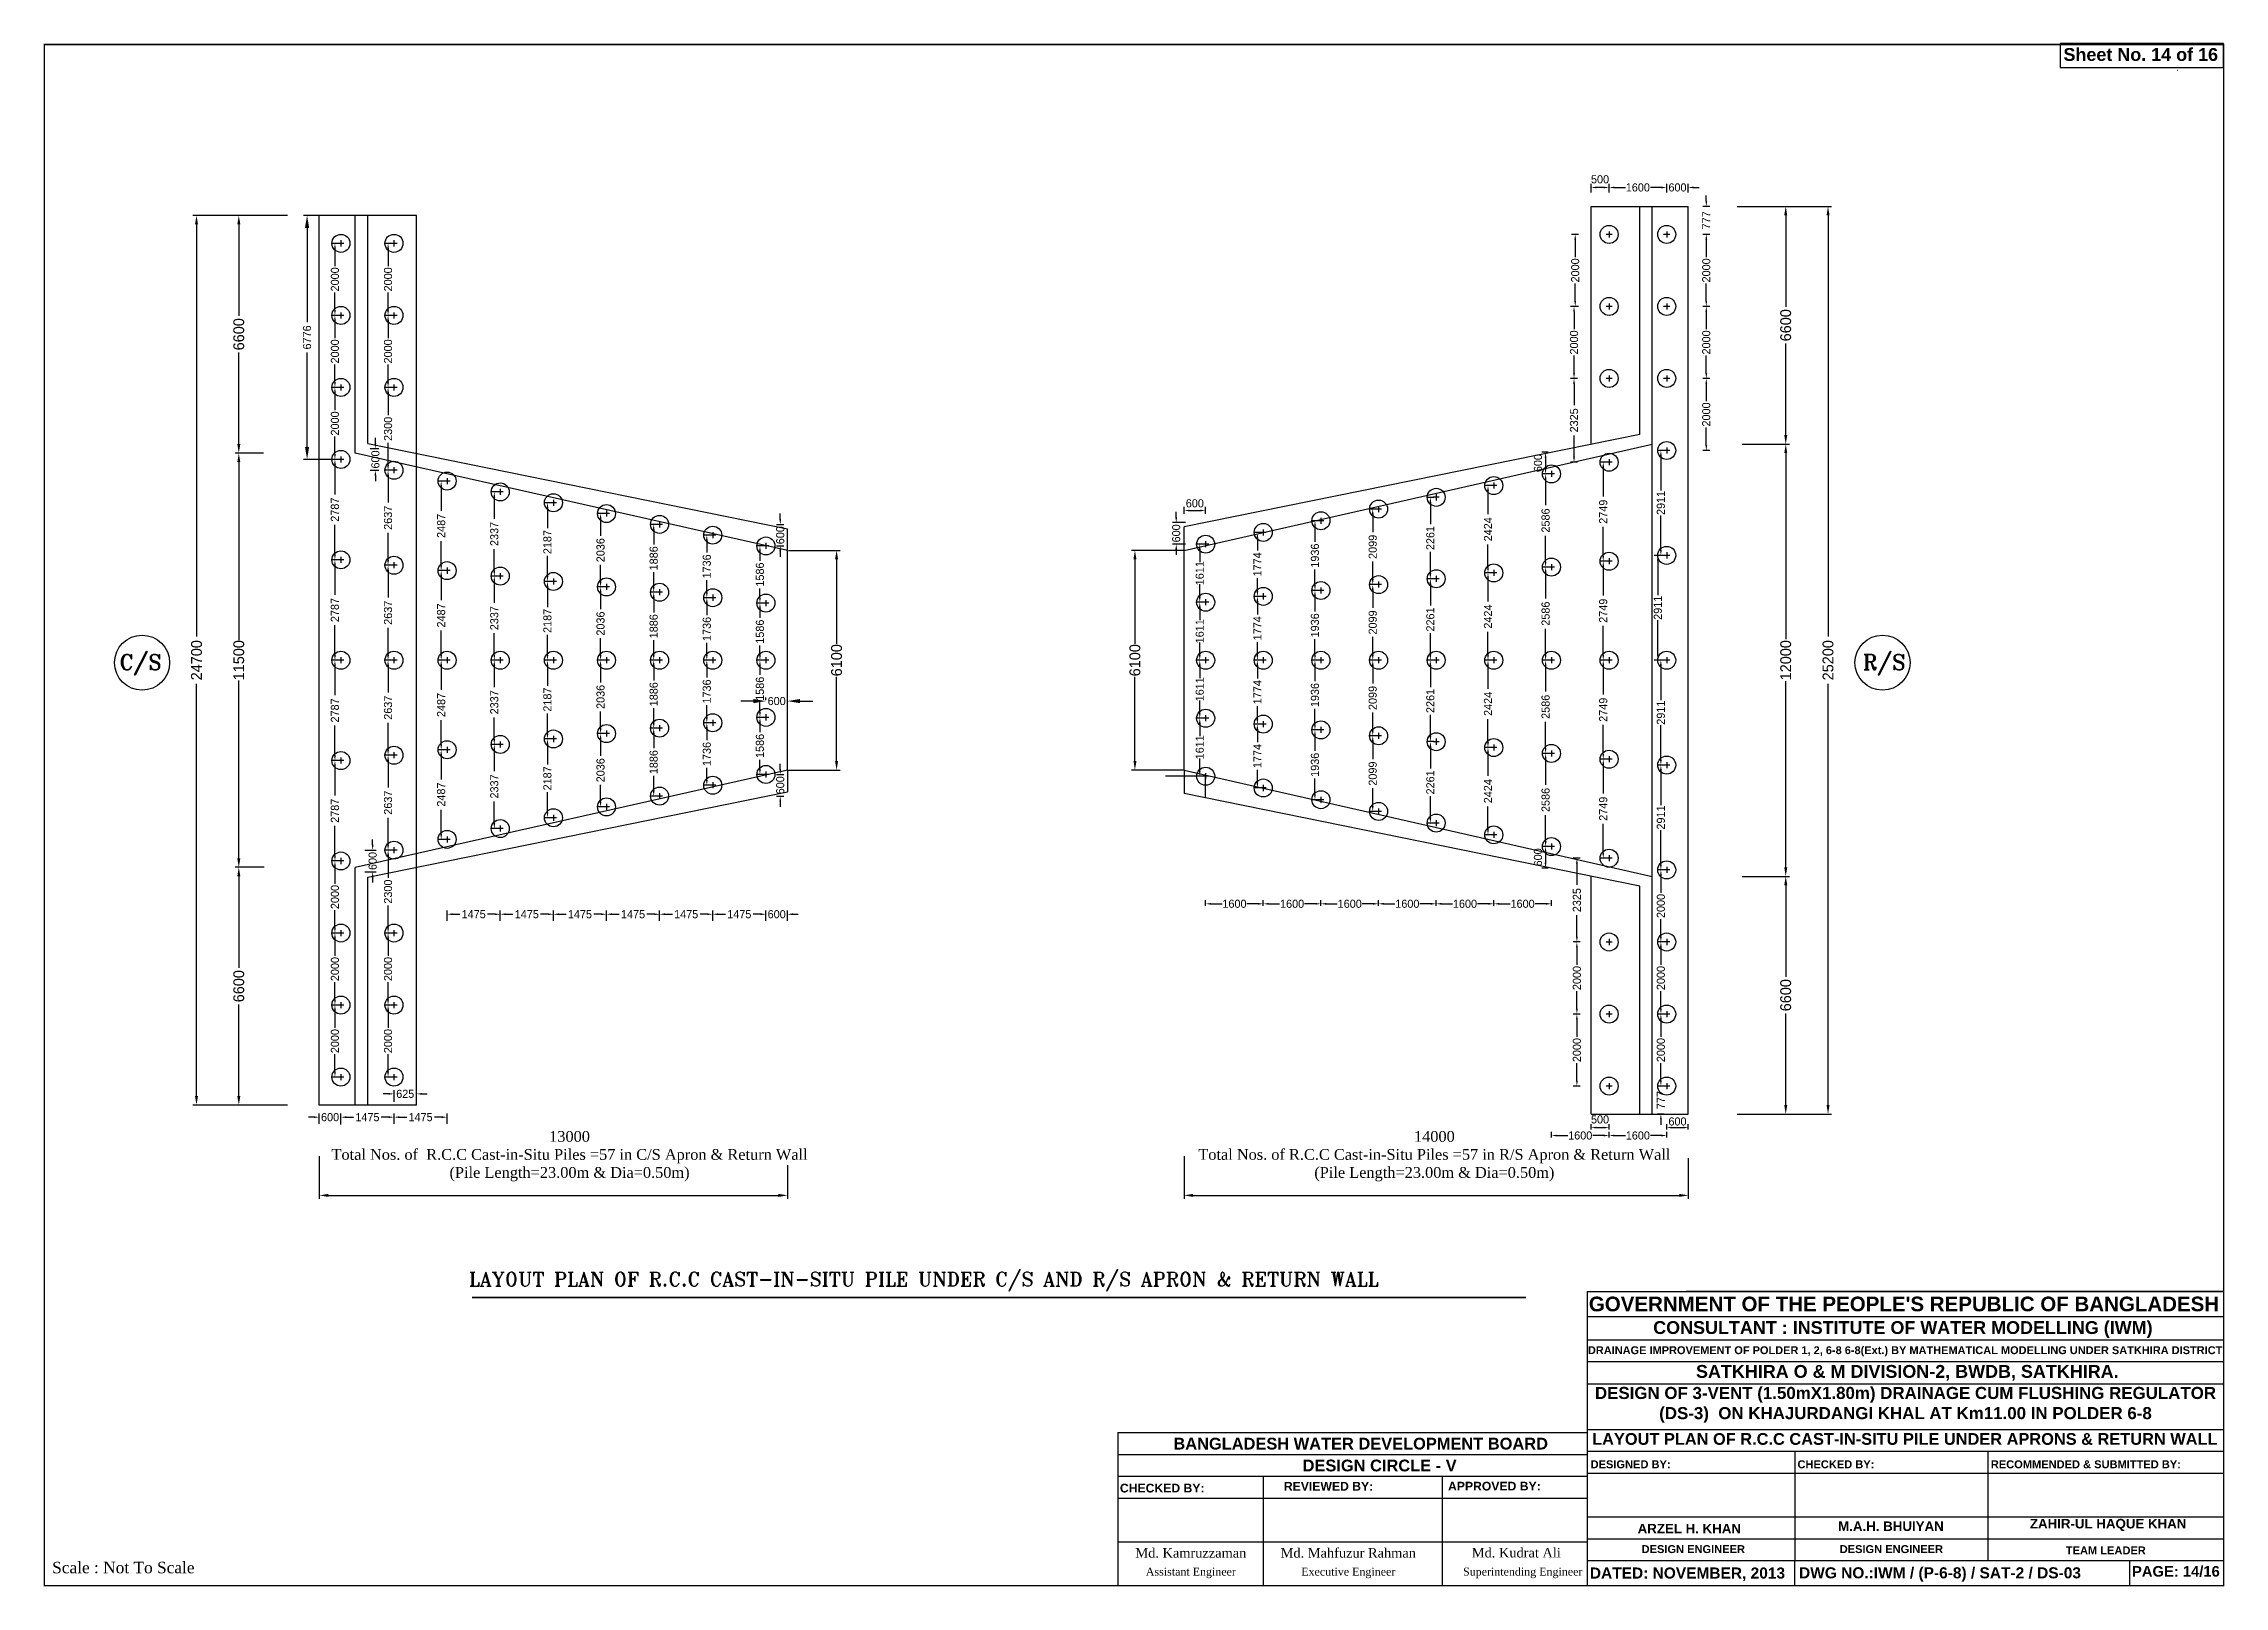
# Model space of a CAD drawing. Extents: x -377620 to 406987, y -326460 to -226264.
# Drawn here: x -45393 to 15155, y -326218 to -283386 of the extents above; entities that cross this region are included whole.
import ezdxf

# ---------------------------------------------------------------- set-up
doc = ezdxf.new("R2010")
doc.units = 0
doc.header["$LTSCALE"] = 300
doc.header["$MEASUREMENT"] = 0
doc.layers.get('DEFPOINTS').update_dxf_attribs({"linetype": 'CONTINUOUS'})
doc.layers.add('Left Bank Profile', color=7, linetype='CONTINUOUS', lineweight=25)
doc.layers.add('LINE', color=7, linetype='CONTINUOUS')
doc.styles.add('BIG', font='ROMANT.SHX')
doc.dimstyles.new('3', dxfattribs={"dimtxt": 225, "dimasz": 350, "dimexe": 100, "dimexo": 25, "dimgap": 9, "dimtad": 0, "dimdec": 0, "dimzin": 0, "dimdsep": 46, "dimtxsty": 'Standard', "dimcen": 0, "dimclrd": 5, "dimclre": 6, "dimclrt": 256, "dimadec": 0, "dimazin": 0, "dimtfac": 1, "dimtdec": 0, "dimtofl": 0, "dimtmove": 2, "dimatfit": 3, "dimfxl": 1, "dimtolj": 1, "dimtzin": 0, "dimarcsym": 0})

msp = doc.modelspace()

# ---------------------------------------------------------------- texts
at = {"layer": 'Left Bank Profile', "insert": (298.8178, -324745.778), "char_height": 264.093644, "width": 27152.56831, "attachment_point": 8}
msp.add_mtext('{\\fArial|b1|i0|c0|p34;ARZEL H. KHAN}', dxfattribs=at)
at = {"layer": 'LINE', "color": 7, "style": 'BIG'}
for s, p in [('C/S', (-43285.6837, -300771.2373)), ('R/S', (5113.8742, -300771.2373))]:
    msp.add_text(s, height=425, dxfattribs=at).set_placement(p)
at = {"layer": 'LINE', "style": 'BIG'}
msp.add_text('LAYOUT PLAN OF R.C.C CAST-IN-SITU PILE UNDER C/S AND R/S APRON & RETURN WALL', height=387.828, dxfattribs=at).set_placement((-33584.0838, -317879.2123))
at = {"layer": 'LINE', "color": 7}
for s, insert, char_height, width, attachment_point in [('{\\fArial|b1|i0|c0|p34;Sheet No. 14 of 16}', (12832.4892, -283871.0576), 356.60793, 18855.950215, 8), ("{\\fArial|b1|i0|c0|p34;\\H0.8x;GOVERNMENT OF THE PEOPLE'S REPUBLIC OF BANGLADESH}", (6258.9859, -318586.7937), 509.4399, 18855.950215, 8), ('{\\fArial|b1|i0|c0|p34;\\H1.094x;CONSULTANT : INSTITUTE OF WATER MODELLING (IWM)}', (6227.9859, -319318.519), 326.041536, 18855.950215, 8), ('{\\fArial|b1|i0|c0|p34;DRAINAGE IMPROVEMENT OF POLDER 1, 2, 6-8 6-8(Ext.) BY MATHEMATICAL MODELLING UNDER SATKHIRA DISTRICT}', (6290.5189, -319835.8869), 218.2440533, 18353.970731, 8), ('{\\fArial|b1|i0|c0|p34;SATKHIRA O & M DIVISION-2, BWDB, SATKHIRA.}', (6351.2378, -320508.4667), 356.60793, 18855.950215, 8), ('{\\fArial|b1|i0|c0|p34;DESIGN OF 3-VENT (1.50mX1.80m) DRAINAGE CUM FLUSHING REGULATOR  (DS-3)  ON KHAJURDANGI KHAL AT Km11.00 IN POLDER 6-8}', (6300.6014, -321676.8883), 335.636531, 17395.981535, 8), ('{\\fArial|b1|i0|c0|p34;BANGLADESH WATER DEVELOPMENT BOARD}', (-8825.3227, -322422.6494), 326.041536, 18855.950215, 8), ('{\\fArial|b1|i0|c0|p34;LAYOUT PLAN OF R.C.C CAST-IN-SITU PILE UNDER APRONS & RETURN WALL}', (6281.9956, -322292.5642), 325.226432, 18074.317712, 8), ('{\\fArial|b1|i0|c0|p34;DESIGN CIRCLE - V}', (-8299.3227, -323029.5942), 326.041536, 18855.950215, 8), ('{\\fArial|b1|i0|c0|p34;DESIGNED BY:}', (-1331.8527, -322941.6321), 220.078037, 22627.140258, 8), ('{\\fArial|b1|i0|c0|p34;CHECKED BY:}', (4369.1473, -322941.6321), 220.078037, 22627.140258, 8), ('{\\fArial|b1|i0|c0|p34;RECOMMENDED & SUBMITTED BY:}', (11308.1473, -322941.6321), 220.078037, 22627.140258, 8), ('{\\fArial|b1|i0|c0|p34;REVIEWED BY:}', (-9717.8527, -323559.6321), 242.085841, 24889.854284, 8), ('{\\fArial|b1|i0|c0|p34;APPROVED BY:}', (-5113.8527, -323559.6321), 242.085841, 24889.854284, 8), ('{\\fArial|b1|i0|c0|p34;CHECKED BY:}', (-14335.9732, -323613.6264), 242.085841, 24889.854284, 8), ('{\\fArial|b1|i0|c0|p34;M.A.H. BHUIYAN}', (5897.1063, -324683.8207), 264.093644, 27152.56831, 8), ('{\\fArial|b1|i0|c0|p34;ZAHIR-UL HAQUE KHAN}', (11927.1063, -324683.8207), 264.093644, 27152.56831, 8), ('{\\fTimes New Roman|b0|i0|c0|p18;Md. Kamruzzaman}', (-13541.0058, -325426.1678), 264.093644, 27152.56831, 8), ('{\\fTimes New Roman|b0|i0|c0|p18;Md. Mahfuzur Rahman}', (-9170.0058, -325426.1678), 264.093644, 27152.56831, 8), ('{\\fTimes New Roman|b0|i0|c0|p18;Md. Kudrat Ali}', (-4504.8363, -325421.1678), 264.093644, 27152.56831, 8), ('{\\fArial|b1|i0|c0|p34;DESIGN ENGINEER}', (409.1473, -325296.6321), 220.078037, 22627.140258, 8), ('{\\fArial|b1|i0|c0|p34;DESIGN ENGINEER}', (5909.1473, -325296.6321), 220.078037, 22627.140258, 8), ('{\\fArial|b1|i0|c0|p34;TEAM LEADER}', (11863.1473, -325329.6321), 220.078037, 22627.140258, 8), ('{\\fTimes New Roman|b0|i0|c0|p18;Scale : Not To Scale}', (-43179.3631, -325861.0633), 318.399938, 23569.937769, 8), ('{\\fTimes New Roman|b0|i0|c0|p18;Assistant Engineer}', (-13541.0058, -325991.3337), 220.078037, 22627.140258, 8), ('{\\fTimes New Roman|b0|i0|c0|p18;Executive Engineer}', (-9170.0058, -325991.3337), 220.078037, 22627.140258, 8), ('{\\fTimes New Roman|b0|i0|c0|p18;Superintending Engineer}', (-4326.8403, -325991.3337), 220.078037, 22627.140258, 8), ('{\\fArial|b1|i0|c0|p34;DATED: NOVEMBER, 2013}', (-2462.0951, -325693.8636), 307.533087, 31618.758508, 1), ('{\\fArial|b1|i0|c0|p34;DWG NO.:IWM / (P-6-8) / SAT-2 / DS-03}', (3344.7123, -325687.8636), 307.533087, 31309.311232, 1), ('{\\fArial|b1|i0|c0|p34;   PAGE: 14/16}', (12247.6707, -325653.8073), 293.437383, 30169.520344, 1)]:
    msp.add_mtext(s, dxfattribs=dict(at, insert=insert, char_height=char_height, width=width, attachment_point=attachment_point))

# ---------------------------------------------------------------- blocks, each defined once
blk = doc.blocks.new('*D500')
at = {"layer": 'DEFPOINTS', "color": 0}
for p in [(-39268, -294755), (-39974, -306255), (-39242, -306255)]:
    blk.add_point(p, dxfattribs=at)
at = {"layer": 'LINE', "color": 7, "lineweight": -2}
for p, q in [((-39293, -294755), (-40074, -294755)), ((-39974, -295005), (-39974, -299946)), ((-39974, -306005), (-39974, -301064)), ((-39267, -306255), (-40074, -306255))]:
    blk.add_line(p, q, dxfattribs=at)
at = {"layer": 'LINE', "color": 7}
for points in [[(-40016, -295005), (-39932, -295005), (-39974, -294755)], [(-40016, -306005), (-39932, -306005), (-39974, -306255)]]:
    blk.add_solid(points, dxfattribs=at)
at = {"layer": 'LINE', "color": 7, "insert": (-39974, -300505), "char_height": 300, "attachment_point": 5, "rotation": 90}
blk.add_mtext('\\A1;11500', dxfattribs=at)
blk = doc.blocks.new('*D501')
at = {"layer": 'DEFPOINTS', "color": 0}
for p in [(-39974, -288155), (-39417, -288155), (-39268, -294755)]:
    blk.add_point(p, dxfattribs=at)
at = {"layer": 'LINE', "color": 7, "lineweight": -2}
for p, q in [((-39442, -288155), (-40074, -288155)), ((-39974, -288405), (-39974, -290946)), ((-39974, -294505), (-39974, -291964)), ((-39293, -294755), (-40074, -294755))]:
    blk.add_line(p, q, dxfattribs=at)
at = {"layer": 'LINE', "color": 7}
for points in [[(-40016, -288405), (-39932, -288405), (-39974, -288155)], [(-40016, -294505), (-39932, -294505), (-39974, -294755)]]:
    blk.add_solid(points, dxfattribs=at)
at = {"layer": 'LINE', "color": 7, "insert": (-39974, -291455), "char_height": 300, "attachment_point": 5, "rotation": 90}
blk.add_mtext('\\A1;6600', dxfattribs=at)
blk = doc.blocks.new('*D502')
at = {"layer": 'DEFPOINTS', "color": 0}
for p in [(-39974, -306255), (-39242, -306255), (-39496, -312855)]:
    blk.add_point(p, dxfattribs=at)
at = {"layer": 'LINE', "color": 7, "lineweight": -2}
for p, q in [((-39267, -306255), (-40074, -306255)), ((-39974, -306505), (-39974, -309046)), ((-39974, -312605), (-39974, -310064)), ((-39521, -312855), (-40074, -312855))]:
    blk.add_line(p, q, dxfattribs=at)
at = {"layer": 'LINE', "color": 7}
for points in [[(-40016, -306505), (-39932, -306505), (-39974, -306255)], [(-40016, -312605), (-39932, -312605), (-39974, -312855)]]:
    blk.add_solid(points, dxfattribs=at)
at = {"layer": 'LINE', "color": 7, "insert": (-39974, -309555), "char_height": 300, "attachment_point": 5, "rotation": 90}
blk.add_mtext('\\A1;6600', dxfattribs=at)
blk = doc.blocks.new('*D503')
at = {"layer": 'DEFPOINTS', "color": 0}
for p in [(-24740, -297455), (-23377, -297455), (-24740, -303555)]:
    blk.add_point(p, dxfattribs=at)
at = {"layer": 'LINE', "color": 7, "lineweight": -2}
for p, q in [((-24715, -297455), (-23277, -297455)), ((-23377, -297705), (-23377, -300046)), ((-23377, -303305), (-23377, -300964)), ((-24715, -303555), (-23277, -303555))]:
    blk.add_line(p, q, dxfattribs=at)
at = {"layer": 'LINE', "color": 7}
for points in [[(-23419, -297705), (-23335, -297705), (-23377, -297455)], [(-23419, -303305), (-23335, -303305), (-23377, -303555)]]:
    blk.add_solid(points, dxfattribs=at)
at = {"layer": 'LINE', "color": 7, "insert": (-23377, -300505), "char_height": 300, "attachment_point": 5, "rotation": 90}
blk.add_mtext('\\A1;6100', dxfattribs=at)
blk = doc.blocks.new('*D504')
at = {"layer": 'DEFPOINTS', "color": 0}
for p in [(-38600, -288155), (-41148, -312855), (-38600, -312855)]:
    blk.add_point(p, dxfattribs=at)
at = {"layer": 'LINE', "color": 7, "lineweight": -2}
for p, q in [((-38625, -288155), (-41248, -288155)), ((-41148, -288405), (-41148, -299846)), ((-41148, -312605), (-41148, -301164)), ((-38625, -312855), (-41248, -312855))]:
    blk.add_line(p, q, dxfattribs=at)
at = {"layer": 'LINE', "color": 7}
for points in [[(-41190, -288405), (-41107, -288405), (-41148, -288155)], [(-41190, -312605), (-41107, -312605), (-41148, -312855)]]:
    blk.add_solid(points, dxfattribs=at)
at = {"layer": 'LINE', "color": 7, "insert": (-41148, -300505), "char_height": 300, "attachment_point": 5, "rotation": 90}
blk.add_mtext('\\A1;24700', dxfattribs=at)
blk = doc.blocks.new('*D520')
at = {"layer": 'DEFPOINTS', "color": 0}
for p in [(1743, -294505), (1743, -306505), (2976, -306505)]:
    blk.add_point(p, dxfattribs=at)
at = {"layer": 'LINE', "color": 7, "lineweight": -2}
for p, q in [((1768, -294505), (3076, -294505)), ((2976, -294755), (2976, -299921)), ((2976, -306255), (2976, -301089)), ((1768, -306505), (3076, -306505))]:
    blk.add_line(p, q, dxfattribs=at)
at = {"layer": 'LINE', "color": 7}
for points in [[(2934, -294755), (3018, -294755), (2976, -294505)], [(2934, -306255), (3018, -306255), (2976, -306505)]]:
    blk.add_solid(points, dxfattribs=at)
at = {"layer": 'LINE', "color": 7, "insert": (2976, -300505), "char_height": 300, "attachment_point": 5, "rotation": 90}
blk.add_mtext('\\A1;12000', dxfattribs=at)
blk = doc.blocks.new('*D521')
at = {"layer": 'DEFPOINTS', "color": 0}
for p in [(1743, -287905), (2976, -287905), (2270, -294505)]:
    blk.add_point(p, dxfattribs=at)
at = {"layer": 'LINE', "color": 7, "lineweight": -2}
for p, q in [((1768, -287905), (3076, -287905)), ((2976, -288155), (2976, -290696)), ((2976, -294255), (2976, -291714)), ((2295, -294505), (3076, -294505))]:
    blk.add_line(p, q, dxfattribs=at)
at = {"layer": 'LINE', "color": 7}
for points in [[(2934, -288155), (3018, -288155), (2976, -287905)], [(2934, -294255), (3018, -294255), (2976, -294505)]]:
    blk.add_solid(points, dxfattribs=at)
at = {"layer": 'LINE', "color": 7, "insert": (2976, -291205), "char_height": 300, "attachment_point": 5, "rotation": 90}
blk.add_mtext('\\A1;6600', dxfattribs=at)
blk = doc.blocks.new('*D522')
at = {"layer": 'DEFPOINTS', "color": 0}
for p in [(2244, -306505), (2976, -306505), (1743, -313105)]:
    blk.add_point(p, dxfattribs=at)
at = {"layer": 'LINE', "color": 7, "lineweight": -2}
for p, q in [((2269, -306505), (3076, -306505)), ((2976, -306755), (2976, -309296)), ((2976, -312855), (2976, -310314)), ((1768, -313105), (3076, -313105))]:
    blk.add_line(p, q, dxfattribs=at)
at = {"layer": 'LINE', "color": 7}
for points in [[(2934, -306755), (3018, -306755), (2976, -306505)], [(2934, -312855), (3018, -312855), (2976, -313105)]]:
    blk.add_solid(points, dxfattribs=at)
at = {"layer": 'LINE', "color": 7, "insert": (2976, -309805), "char_height": 300, "attachment_point": 5, "rotation": 90}
blk.add_mtext('\\A1;6600', dxfattribs=at)
blk = doc.blocks.new('*D523')
at = {"layer": 'DEFPOINTS', "color": 0}
for p in [(-15093, -297455), (-13730, -297455), (-13730, -303555)]:
    blk.add_point(p, dxfattribs=at)
at = {"layer": 'LINE', "color": 7, "lineweight": -2}
for p, q in [((-13755, -297455), (-15193, -297455)), ((-15093, -297705), (-15093, -300046)), ((-15093, -303305), (-15093, -300964)), ((-13755, -303555), (-15193, -303555))]:
    blk.add_line(p, q, dxfattribs=at)
at = {"layer": 'LINE', "color": 7}
for points in [[(-15135, -297705), (-15051, -297705), (-15093, -297455)], [(-15135, -303305), (-15051, -303305), (-15093, -303555)]]:
    blk.add_solid(points, dxfattribs=at)
at = {"layer": 'LINE', "color": 7, "insert": (-15093, -300505), "char_height": 300, "attachment_point": 5, "rotation": 90}
blk.add_mtext('\\A1;6100', dxfattribs=at)
blk = doc.blocks.new('*D524')
at = {"layer": 'DEFPOINTS', "color": 0}
for p in [(1602, -287905), (1602, -313105), (4150, -313105)]:
    blk.add_point(p, dxfattribs=at)
at = {"layer": 'LINE', "color": 7, "lineweight": -2}
for p, q in [((1627, -287905), (4250, -287905)), ((4150, -288155), (4150, -299846)), ((4150, -312855), (4150, -301164)), ((1627, -313105), (4250, -313105))]:
    blk.add_line(p, q, dxfattribs=at)
at = {"layer": 'LINE', "color": 7}
for points in [[(4109, -288155), (4192, -288155), (4150, -287905)], [(4109, -312855), (4192, -312855), (4150, -313105)]]:
    blk.add_solid(points, dxfattribs=at)
at = {"layer": 'LINE', "color": 7, "insert": (4150, -300505), "char_height": 300, "attachment_point": 5, "rotation": 90}
blk.add_mtext('\\A1;25200', dxfattribs=at)
blk = doc.blocks.new('*D525')
at = {"layer": 'DEFPOINTS', "color": 0}
for p in [(-13730, -314246), (270, -314303), (270, -315363)]:
    blk.add_point(p, dxfattribs=at)
at = {"layer": 'LINE', "color": 7, "lineweight": -2}
for p, q in [((-13730, -314271), (-13730, -315463)), ((270, -314328), (270, -315463)), ((-13480, -315363), (20, -315363))]:
    blk.add_line(p, q, dxfattribs=at)
at = {"layer": 'LINE', "color": 7}
for points in [[(-13480, -315321), (-13480, -315405), (-13730, -315363)], [(20, -315321), (20, -315405), (270, -315363)]]:
    blk.add_solid(points, dxfattribs=at)
at = {"layer": 'LINE', "color": 7, "insert": (-6780, -314275), "char_height": 300, "attachment_point": 5}
blk.add_mtext('\\A1;{\\fTimes New Roman|b0|i0|c0|p18;14000\\PTotal Nos. of R.C.C Cast-in-Situ Piles =57 in R/S Apron & Return Wall\\P(Pile Length=23.00m & Dia=0.50m)}', dxfattribs=at)
blk = doc.blocks.new('*D519')
at = {"layer": 'DEFPOINTS', "color": 0}
for p in [(-13730, -296465), (-13130, -296349), (-13130, -296465)]:
    blk.add_point(p, dxfattribs=at)
at = {"layer": 'LINE', "color": 7, "lineweight": -2}
for p, q in [((-13730, -296440), (-13730, -296249)), ((-13580, -296349), (-13280, -296349)), ((-13130, -296440), (-13130, -296249))]:
    blk.add_line(p, q, dxfattribs=at)
at = {"layer": 'LINE', "color": 7}
for points in [[(-13580, -296324), (-13580, -296374), (-13730, -296349)], [(-13280, -296324), (-13280, -296374), (-13130, -296349)]]:
    blk.add_solid(points, dxfattribs=at)
at = {"layer": 'LINE', "color": 7, "insert": (-13430, -296150), "char_height": 225, "attachment_point": 5}
blk.add_mtext('\\A1;600', dxfattribs=at)
blk = doc.blocks.new('*D606')
at = {"layer": 'DEFPOINTS', "color": 0}
for p in [(-13947, -296683), (-13665, -296683), (-13665, -297283)]:
    blk.add_point(p, dxfattribs=at)
at = {"layer": 'LINE', "color": 7, "lineweight": -2}
for p, q in [((-13690, -296683), (-14047, -296683)), ((-13947, -296533), (-13947, -296383)), ((-13690, -297283), (-14047, -297283)), ((-13947, -297433), (-13947, -297583))]:
    blk.add_line(p, q, dxfattribs=at)
at = {"layer": 'LINE', "color": 7}
for points in [[(-13972, -296533), (-13922, -296533), (-13947, -296683)], [(-13972, -297433), (-13922, -297433), (-13947, -297283)]]:
    blk.add_solid(points, dxfattribs=at)
at = {"layer": 'LINE', "color": 7, "insert": (-13947, -296983), "char_height": 225, "attachment_point": 5, "rotation": 90}
blk.add_mtext('\\A1;600', dxfattribs=at)
blk = doc.blocks.new('*D607')
at = {"layer": 'DEFPOINTS', "color": 0}
for p in [(-11575, -298732), (-11694, -300505), (-11575, -300505)]:
    blk.add_point(p, dxfattribs=at)
at = {"layer": 'LINE', "color": 7, "lineweight": -2}
for p, q in [((-11600, -298732), (-11794, -298732)), ((-11694, -298882), (-11694, -299234)), ((-11694, -300355), (-11694, -300002)), ((-11600, -300505), (-11794, -300505))]:
    blk.add_line(p, q, dxfattribs=at)
at = {"layer": 'LINE', "color": 7}
for points in [[(-11719, -298882), (-11669, -298882), (-11694, -298732)], [(-11719, -300355), (-11669, -300355), (-11694, -300505)]]:
    blk.add_solid(points, dxfattribs=at)
at = {"layer": 'LINE', "color": 7, "insert": (-11694, -299618), "char_height": 225, "attachment_point": 5, "rotation": 90}
blk.add_mtext('\\A1;1774', dxfattribs=at)
blk = doc.blocks.new('*D608')
at = {"layer": 'DEFPOINTS', "color": 0}
for p in [(-11575, -300505), (-11694, -302279), (-11575, -302279)]:
    blk.add_point(p, dxfattribs=at)
at = {"layer": 'LINE', "color": 7, "lineweight": -2}
for p, q in [((-11600, -300505), (-11794, -300505)), ((-11694, -300655), (-11694, -301008)), ((-11694, -302129), (-11694, -301776)), ((-11600, -302279), (-11794, -302279))]:
    blk.add_line(p, q, dxfattribs=at)
at = {"layer": 'LINE', "color": 7}
for points in [[(-11719, -300655), (-11669, -300655), (-11694, -300505)], [(-11719, -302129), (-11669, -302129), (-11694, -302279)]]:
    blk.add_solid(points, dxfattribs=at)
at = {"layer": 'LINE', "color": 7, "insert": (-11694, -301392), "char_height": 225, "attachment_point": 5, "rotation": 90}
blk.add_mtext('\\A1;1774', dxfattribs=at)
blk = doc.blocks.new('*D609')
at = {"layer": 'DEFPOINTS', "color": 0}
for p in [(-11575, -302279), (-11694, -304052), (-11575, -304052)]:
    blk.add_point(p, dxfattribs=at)
at = {"layer": 'LINE', "color": 7, "lineweight": -2}
for p, q in [((-11600, -302279), (-11794, -302279)), ((-11694, -302429), (-11694, -302781)), ((-11694, -303902), (-11694, -303549)), ((-11600, -304052), (-11794, -304052))]:
    blk.add_line(p, q, dxfattribs=at)
at = {"layer": 'LINE', "color": 7}
for points in [[(-11719, -302429), (-11669, -302429), (-11694, -302279)], [(-11719, -303902), (-11669, -303902), (-11694, -304052)]]:
    blk.add_solid(points, dxfattribs=at)
at = {"layer": 'LINE', "color": 7, "insert": (-11694, -303165), "char_height": 225, "attachment_point": 5, "rotation": 90}
blk.add_mtext('\\A1;1774', dxfattribs=at)
blk = doc.blocks.new('*D610')
at = {"layer": 'DEFPOINTS', "color": 0}
for p in [(-11575, -296958), (-11694, -298732), (-11575, -298732)]:
    blk.add_point(p, dxfattribs=at)
at = {"layer": 'LINE', "color": 7, "lineweight": -2}
for p, q in [((-11600, -296958), (-11794, -296958)), ((-11694, -297108), (-11694, -297461)), ((-11694, -298582), (-11694, -298229)), ((-11600, -298732), (-11794, -298732))]:
    blk.add_line(p, q, dxfattribs=at)
at = {"layer": 'LINE', "color": 7}
for points in [[(-11719, -297108), (-11669, -297108), (-11694, -296958)], [(-11719, -298582), (-11669, -298582), (-11694, -298732)]]:
    blk.add_solid(points, dxfattribs=at)
at = {"layer": 'LINE', "color": 7, "insert": (-11694, -297845), "char_height": 225, "attachment_point": 5, "rotation": 90}
blk.add_mtext('\\A1;1774', dxfattribs=at)
blk = doc.blocks.new('*D611')
at = {"layer": 'DEFPOINTS', "color": 0}
for p in [(-9976, -300505), (-10095, -302441), (-9976, -302441)]:
    blk.add_point(p, dxfattribs=at)
at = {"layer": 'LINE', "color": 7, "lineweight": -2}
for p, q in [((-10001, -300505), (-10195, -300505)), ((-10095, -300655), (-10095, -301089)), ((-10095, -302291), (-10095, -301857)), ((-10001, -302441), (-10195, -302441))]:
    blk.add_line(p, q, dxfattribs=at)
at = {"layer": 'LINE', "color": 7}
for points in [[(-10120, -300655), (-10070, -300655), (-10095, -300505)], [(-10120, -302291), (-10070, -302291), (-10095, -302441)]]:
    blk.add_solid(points, dxfattribs=at)
at = {"layer": 'LINE', "color": 7, "insert": (-10095, -301473), "char_height": 225, "attachment_point": 5, "rotation": 90}
blk.add_mtext('\\A1;1936', dxfattribs=at)
blk = doc.blocks.new('*D612')
at = {"layer": 'DEFPOINTS', "color": 0}
for p in [(-9976, -302441), (-10095, -304377), (-9976, -304377)]:
    blk.add_point(p, dxfattribs=at)
at = {"layer": 'LINE', "color": 7, "lineweight": -2}
for p, q in [((-10001, -302441), (-10195, -302441)), ((-10095, -302591), (-10095, -303025)), ((-10095, -304227), (-10095, -303793)), ((-10001, -304377), (-10195, -304377))]:
    blk.add_line(p, q, dxfattribs=at)
at = {"layer": 'LINE', "color": 7}
for points in [[(-10120, -302591), (-10070, -302591), (-10095, -302441)], [(-10120, -304227), (-10070, -304227), (-10095, -304377)]]:
    blk.add_solid(points, dxfattribs=at)
at = {"layer": 'LINE', "color": 7, "insert": (-10095, -303409), "char_height": 225, "attachment_point": 5, "rotation": 90}
blk.add_mtext('\\A1;1936', dxfattribs=at)
blk = doc.blocks.new('*D613')
at = {"layer": 'DEFPOINTS', "color": 0}
for p in [(-9976, -298569), (-10095, -300505), (-9976, -300505)]:
    blk.add_point(p, dxfattribs=at)
at = {"layer": 'LINE', "color": 7, "lineweight": -2}
for p, q in [((-10001, -298569), (-10195, -298569)), ((-10095, -298719), (-10095, -299153)), ((-10095, -300355), (-10095, -299921)), ((-10001, -300505), (-10195, -300505))]:
    blk.add_line(p, q, dxfattribs=at)
at = {"layer": 'LINE', "color": 7}
for points in [[(-10120, -298719), (-10070, -298719), (-10095, -298569)], [(-10120, -300355), (-10070, -300355), (-10095, -300505)]]:
    blk.add_solid(points, dxfattribs=at)
at = {"layer": 'LINE', "color": 7, "insert": (-10095, -299537), "char_height": 225, "attachment_point": 5, "rotation": 90}
blk.add_mtext('\\A1;1936', dxfattribs=at)
blk = doc.blocks.new('*D614')
at = {"layer": 'DEFPOINTS', "color": 0}
for p in [(-9976, -296633), (-10095, -298569), (-9976, -298569)]:
    blk.add_point(p, dxfattribs=at)
at = {"layer": 'LINE', "color": 7, "lineweight": -2}
for p, q in [((-10001, -296633), (-10195, -296633)), ((-10095, -296783), (-10095, -297217)), ((-10095, -298419), (-10095, -297985)), ((-10001, -298569), (-10195, -298569))]:
    blk.add_line(p, q, dxfattribs=at)
at = {"layer": 'LINE', "color": 7}
for points in [[(-10120, -296783), (-10070, -296783), (-10095, -296633)], [(-10120, -298419), (-10070, -298419), (-10095, -298569)]]:
    blk.add_solid(points, dxfattribs=at)
at = {"layer": 'LINE', "color": 7, "insert": (-10095, -297601), "char_height": 225, "attachment_point": 5, "rotation": 90}
blk.add_mtext('\\A1;1936', dxfattribs=at)
blk = doc.blocks.new('*D615')
at = {"layer": 'DEFPOINTS', "color": 0}
for p in [(-8372, -298406), (-8491, -300505), (-8372, -300505)]:
    blk.add_point(p, dxfattribs=at)
at = {"layer": 'LINE', "color": 7, "lineweight": -2}
for p, q in [((-8397, -298406), (-8591, -298406)), ((-8491, -298556), (-8491, -299053)), ((-8491, -300355), (-8491, -299858)), ((-8397, -300505), (-8591, -300505))]:
    blk.add_line(p, q, dxfattribs=at)
at = {"layer": 'LINE', "color": 7}
for points in [[(-8516, -298556), (-8466, -298556), (-8491, -298406)], [(-8516, -300355), (-8466, -300355), (-8491, -300505)]]:
    blk.add_solid(points, dxfattribs=at)
at = {"layer": 'LINE', "color": 7, "insert": (-8491, -299456), "char_height": 225, "attachment_point": 5, "rotation": 90}
blk.add_mtext('\\A1;2099', dxfattribs=at)
blk = doc.blocks.new('*D616')
at = {"layer": 'DEFPOINTS', "color": 0}
for p in [(-8372, -300505), (-8491, -302604), (-8372, -302604)]:
    blk.add_point(p, dxfattribs=at)
at = {"layer": 'LINE', "color": 7, "lineweight": -2}
for p, q in [((-8397, -300505), (-8591, -300505)), ((-8491, -300655), (-8491, -301152)), ((-8491, -302454), (-8491, -301957)), ((-8397, -302604), (-8591, -302604))]:
    blk.add_line(p, q, dxfattribs=at)
at = {"layer": 'LINE', "color": 7}
for points in [[(-8516, -300655), (-8466, -300655), (-8491, -300505)], [(-8516, -302454), (-8466, -302454), (-8491, -302604)]]:
    blk.add_solid(points, dxfattribs=at)
at = {"layer": 'LINE', "color": 7, "insert": (-8491, -301554), "char_height": 225, "attachment_point": 5, "rotation": 90}
blk.add_mtext('\\A1;2099', dxfattribs=at)
blk = doc.blocks.new('*D617')
at = {"layer": 'DEFPOINTS', "color": 0}
for p in [(-8372, -302604), (-8491, -304702), (-8372, -304702)]:
    blk.add_point(p, dxfattribs=at)
at = {"layer": 'LINE', "color": 7, "lineweight": -2}
for p, q in [((-8397, -302604), (-8591, -302604)), ((-8491, -302754), (-8491, -303250)), ((-8491, -304552), (-8491, -304056)), ((-8397, -304702), (-8591, -304702))]:
    blk.add_line(p, q, dxfattribs=at)
at = {"layer": 'LINE', "color": 7}
for points in [[(-8516, -302754), (-8466, -302754), (-8491, -302604)], [(-8516, -304552), (-8466, -304552), (-8491, -304702)]]:
    blk.add_solid(points, dxfattribs=at)
at = {"layer": 'LINE', "color": 7, "insert": (-8491, -303653), "char_height": 225, "attachment_point": 5, "rotation": 90}
blk.add_mtext('\\A1;2099', dxfattribs=at)
blk = doc.blocks.new('*D618')
at = {"layer": 'DEFPOINTS', "color": 0}
for p in [(-8372, -296308), (-8491, -298406), (-8372, -298406)]:
    blk.add_point(p, dxfattribs=at)
at = {"layer": 'LINE', "color": 7, "lineweight": -2}
for p, q in [((-8397, -296308), (-8591, -296308)), ((-8491, -296458), (-8491, -296954)), ((-8491, -298256), (-8491, -297760)), ((-8397, -298406), (-8591, -298406))]:
    blk.add_line(p, q, dxfattribs=at)
at = {"layer": 'LINE', "color": 7}
for points in [[(-8516, -296458), (-8466, -296458), (-8491, -296308)], [(-8516, -298256), (-8466, -298256), (-8491, -298406)]]:
    blk.add_solid(points, dxfattribs=at)
at = {"layer": 'LINE', "color": 7, "insert": (-8491, -297357), "char_height": 225, "attachment_point": 5, "rotation": 90}
blk.add_mtext('\\A1;2099', dxfattribs=at)
blk = doc.blocks.new('*D619')
at = {"layer": 'DEFPOINTS', "color": 0}
for p in [(-6772, -300505), (-6891, -302766), (-6772, -302766)]:
    blk.add_point(p, dxfattribs=at)
at = {"layer": 'LINE', "color": 7, "lineweight": -2}
for p, q in [((-6797, -300505), (-6991, -300505)), ((-6891, -300655), (-6891, -301252)), ((-6891, -302616), (-6891, -302020)), ((-6797, -302766), (-6991, -302766))]:
    blk.add_line(p, q, dxfattribs=at)
at = {"layer": 'LINE', "color": 7}
for points in [[(-6916, -300655), (-6866, -300655), (-6891, -300505)], [(-6916, -302616), (-6866, -302616), (-6891, -302766)]]:
    blk.add_solid(points, dxfattribs=at)
at = {"layer": 'LINE', "color": 7, "insert": (-6891, -301636), "char_height": 225, "attachment_point": 5, "rotation": 90}
blk.add_mtext('\\A1;2261', dxfattribs=at)
blk = doc.blocks.new('*D620')
at = {"layer": 'DEFPOINTS', "color": 0}
for p in [(-6772, -302766), (-6891, -305028), (-6772, -305028)]:
    blk.add_point(p, dxfattribs=at)
at = {"layer": 'LINE', "color": 7, "lineweight": -2}
for p, q in [((-6797, -302766), (-6991, -302766)), ((-6891, -302916), (-6891, -303513)), ((-6891, -304878), (-6891, -304281)), ((-6797, -305028), (-6991, -305028))]:
    blk.add_line(p, q, dxfattribs=at)
at = {"layer": 'LINE', "color": 7}
for points in [[(-6916, -302916), (-6866, -302916), (-6891, -302766)], [(-6916, -304878), (-6866, -304878), (-6891, -305028)]]:
    blk.add_solid(points, dxfattribs=at)
at = {"layer": 'LINE', "color": 7, "insert": (-6891, -303897), "char_height": 225, "attachment_point": 5, "rotation": 90}
blk.add_mtext('\\A1;2261', dxfattribs=at)
blk = doc.blocks.new('*D621')
at = {"layer": 'DEFPOINTS', "color": 0}
for p in [(-6772, -298244), (-6891, -300505), (-6772, -300505)]:
    blk.add_point(p, dxfattribs=at)
at = {"layer": 'LINE', "color": 7, "lineweight": -2}
for p, q in [((-6797, -298244), (-6991, -298244)), ((-6891, -298394), (-6891, -298990)), ((-6891, -300355), (-6891, -299758)), ((-6797, -300505), (-6991, -300505))]:
    blk.add_line(p, q, dxfattribs=at)
at = {"layer": 'LINE', "color": 7}
for points in [[(-6916, -298394), (-6866, -298394), (-6891, -298244)], [(-6916, -300355), (-6866, -300355), (-6891, -300505)]]:
    blk.add_solid(points, dxfattribs=at)
at = {"layer": 'LINE', "color": 7, "insert": (-6891, -299374), "char_height": 225, "attachment_point": 5, "rotation": 90}
blk.add_mtext('\\A1;2261', dxfattribs=at)
blk = doc.blocks.new('*D622')
at = {"layer": 'DEFPOINTS', "color": 0}
for p in [(-6772, -295983), (-6891, -298244), (-6772, -298244)]:
    blk.add_point(p, dxfattribs=at)
at = {"layer": 'LINE', "color": 7, "lineweight": -2}
for p, q in [((-6797, -295983), (-6991, -295983)), ((-6891, -296133), (-6891, -296729)), ((-6891, -298094), (-6891, -297497)), ((-6797, -298244), (-6991, -298244))]:
    blk.add_line(p, q, dxfattribs=at)
at = {"layer": 'LINE', "color": 7}
for points in [[(-6916, -296133), (-6866, -296133), (-6891, -295983)], [(-6916, -298094), (-6866, -298094), (-6891, -298244)]]:
    blk.add_solid(points, dxfattribs=at)
at = {"layer": 'LINE', "color": 7, "insert": (-6891, -297113), "char_height": 225, "attachment_point": 5, "rotation": 90}
blk.add_mtext('\\A1;2261', dxfattribs=at)
blk = doc.blocks.new('*D623')
at = {"layer": 'DEFPOINTS', "color": 0}
for p in [(-5172, -298081), (-5291, -300505), (-5172, -300505)]:
    blk.add_point(p, dxfattribs=at)
at = {"layer": 'LINE', "color": 7, "lineweight": -2}
for p, q in [((-5197, -298081), (-5391, -298081)), ((-5291, -298231), (-5291, -298872)), ((-5291, -300355), (-5291, -299715)), ((-5197, -300505), (-5391, -300505))]:
    blk.add_line(p, q, dxfattribs=at)
at = {"layer": 'LINE', "color": 7}
for points in [[(-5316, -298231), (-5266, -298231), (-5291, -298081)], [(-5316, -300355), (-5266, -300355), (-5291, -300505)]]:
    blk.add_solid(points, dxfattribs=at)
at = {"layer": 'LINE', "color": 7, "insert": (-5291, -299293), "char_height": 225, "attachment_point": 5, "rotation": 90}
blk.add_mtext('\\A1;2424', dxfattribs=at)
blk = doc.blocks.new('*D624')
at = {"layer": 'DEFPOINTS', "color": 0}
for p in [(-5172, -300505), (-5291, -302929), (-5172, -302929)]:
    blk.add_point(p, dxfattribs=at)
at = {"layer": 'LINE', "color": 7, "lineweight": -2}
for p, q in [((-5197, -300505), (-5391, -300505)), ((-5291, -300655), (-5291, -301295)), ((-5291, -302779), (-5291, -302138)), ((-5197, -302929), (-5391, -302929))]:
    blk.add_line(p, q, dxfattribs=at)
at = {"layer": 'LINE', "color": 7}
for points in [[(-5316, -300655), (-5266, -300655), (-5291, -300505)], [(-5316, -302779), (-5266, -302779), (-5291, -302929)]]:
    blk.add_solid(points, dxfattribs=at)
at = {"layer": 'LINE', "color": 7, "insert": (-5291, -301717), "char_height": 225, "attachment_point": 5, "rotation": 90}
blk.add_mtext('\\A1;2424', dxfattribs=at)
blk = doc.blocks.new('*D625')
at = {"layer": 'DEFPOINTS', "color": 0}
for p in [(-5172, -302929), (-5291, -305353), (-5172, -305353)]:
    blk.add_point(p, dxfattribs=at)
at = {"layer": 'LINE', "color": 7, "lineweight": -2}
for p, q in [((-5197, -302929), (-5391, -302929)), ((-5291, -303079), (-5291, -303719)), ((-5291, -305203), (-5291, -304562)), ((-5197, -305353), (-5391, -305353))]:
    blk.add_line(p, q, dxfattribs=at)
at = {"layer": 'LINE', "color": 7}
for points in [[(-5316, -303079), (-5266, -303079), (-5291, -302929)], [(-5316, -305203), (-5266, -305203), (-5291, -305353)]]:
    blk.add_solid(points, dxfattribs=at)
at = {"layer": 'LINE', "color": 7, "insert": (-5291, -304141), "char_height": 225, "attachment_point": 5, "rotation": 90}
blk.add_mtext('\\A1;2424', dxfattribs=at)
blk = doc.blocks.new('*D626')
at = {"layer": 'DEFPOINTS', "color": 0}
for p in [(-5172, -295657), (-5291, -298081), (-5172, -298081)]:
    blk.add_point(p, dxfattribs=at)
at = {"layer": 'LINE', "color": 7, "lineweight": -2}
for p, q in [((-5197, -295657), (-5391, -295657)), ((-5291, -295807), (-5291, -296448)), ((-5291, -297931), (-5291, -297291)), ((-5197, -298081), (-5391, -298081))]:
    blk.add_line(p, q, dxfattribs=at)
at = {"layer": 'LINE', "color": 7}
for points in [[(-5316, -295807), (-5266, -295807), (-5291, -295657)], [(-5316, -297931), (-5266, -297931), (-5291, -298081)]]:
    blk.add_solid(points, dxfattribs=at)
at = {"layer": 'LINE', "color": 7, "insert": (-5291, -296869), "char_height": 225, "attachment_point": 5, "rotation": 90}
blk.add_mtext('\\A1;2424', dxfattribs=at)
blk = doc.blocks.new('*D627')
at = {"layer": 'DEFPOINTS', "color": 0}
for p in [(-3572, -297919), (-3691, -300505), (-3572, -300505)]:
    blk.add_point(p, dxfattribs=at)
at = {"layer": 'LINE', "color": 7, "lineweight": -2}
for p, q in [((-3597, -297919), (-3791, -297919)), ((-3691, -298069), (-3691, -298790)), ((-3691, -300355), (-3691, -299633)), ((-3597, -300505), (-3791, -300505))]:
    blk.add_line(p, q, dxfattribs=at)
at = {"layer": 'LINE', "color": 7}
for points in [[(-3716, -298069), (-3666, -298069), (-3691, -297919)], [(-3716, -300355), (-3666, -300355), (-3691, -300505)]]:
    blk.add_solid(points, dxfattribs=at)
at = {"layer": 'LINE', "color": 7, "insert": (-3691, -299212), "char_height": 225, "attachment_point": 5, "rotation": 90}
blk.add_mtext('\\A1;2586', dxfattribs=at)
blk = doc.blocks.new('*D628')
at = {"layer": 'DEFPOINTS', "color": 0}
for p in [(-3572, -300505), (-3691, -303091), (-3572, -303091)]:
    blk.add_point(p, dxfattribs=at)
at = {"layer": 'LINE', "color": 7, "lineweight": -2}
for p, q in [((-3597, -300505), (-3791, -300505)), ((-3691, -300655), (-3691, -301377)), ((-3691, -302941), (-3691, -302220)), ((-3597, -303091), (-3791, -303091))]:
    blk.add_line(p, q, dxfattribs=at)
at = {"layer": 'LINE', "color": 7}
for points in [[(-3716, -300655), (-3666, -300655), (-3691, -300505)], [(-3716, -302941), (-3666, -302941), (-3691, -303091)]]:
    blk.add_solid(points, dxfattribs=at)
at = {"layer": 'LINE', "color": 7, "insert": (-3691, -301798), "char_height": 225, "attachment_point": 5, "rotation": 90}
blk.add_mtext('\\A1;2586', dxfattribs=at)
blk = doc.blocks.new('*D629')
at = {"layer": 'DEFPOINTS', "color": 0}
for p in [(-3572, -303091), (-3691, -305678), (-3572, -305678)]:
    blk.add_point(p, dxfattribs=at)
at = {"layer": 'LINE', "color": 7, "lineweight": -2}
for p, q in [((-3597, -303091), (-3791, -303091)), ((-3691, -303241), (-3691, -303963)), ((-3691, -305528), (-3691, -304806)), ((-3597, -305678), (-3791, -305678))]:
    blk.add_line(p, q, dxfattribs=at)
at = {"layer": 'LINE', "color": 7}
for points in [[(-3716, -303241), (-3666, -303241), (-3691, -303091)], [(-3716, -305528), (-3666, -305528), (-3691, -305678)]]:
    blk.add_solid(points, dxfattribs=at)
at = {"layer": 'LINE', "color": 7, "insert": (-3691, -304385), "char_height": 225, "attachment_point": 5, "rotation": 90}
blk.add_mtext('\\A1;2586', dxfattribs=at)
blk = doc.blocks.new('*D630')
at = {"layer": 'DEFPOINTS', "color": 0}
for p in [(-3572, -295332), (-3691, -297919), (-3572, -297919)]:
    blk.add_point(p, dxfattribs=at)
at = {"layer": 'LINE', "color": 7, "lineweight": -2}
for p, q in [((-3597, -295332), (-3791, -295332)), ((-3691, -295482), (-3691, -296204)), ((-3691, -297769), (-3691, -297047)), ((-3597, -297919), (-3791, -297919))]:
    blk.add_line(p, q, dxfattribs=at)
at = {"layer": 'LINE', "color": 7}
for points in [[(-3716, -295482), (-3666, -295482), (-3691, -295332)], [(-3716, -297769), (-3666, -297769), (-3691, -297919)]]:
    blk.add_solid(points, dxfattribs=at)
at = {"layer": 'LINE', "color": 7, "insert": (-3691, -296626), "char_height": 225, "attachment_point": 5, "rotation": 90}
blk.add_mtext('\\A1;2586', dxfattribs=at)
blk = doc.blocks.new('*D631')
at = {"layer": 'DEFPOINTS', "color": 0}
for p in [(-1972, -295007), (-2091, -297756), (-1972, -297756)]:
    blk.add_point(p, dxfattribs=at)
at = {"layer": 'LINE', "color": 7, "lineweight": -2}
for p, q in [((-1997, -295007), (-2191, -295007)), ((-2091, -295157), (-2091, -295960)), ((-2091, -297606), (-2091, -296803)), ((-1997, -297756), (-2191, -297756))]:
    blk.add_line(p, q, dxfattribs=at)
at = {"layer": 'LINE', "color": 7}
for points in [[(-2116, -295157), (-2066, -295157), (-2091, -295007)], [(-2116, -297606), (-2066, -297606), (-2091, -297756)]]:
    blk.add_solid(points, dxfattribs=at)
at = {"layer": 'LINE', "color": 7, "insert": (-2091, -296382), "char_height": 225, "attachment_point": 5, "rotation": 90}
blk.add_mtext('\\A1;2749', dxfattribs=at)
blk = doc.blocks.new('*D632')
at = {"layer": 'DEFPOINTS', "color": 0}
for p in [(-1972, -297756), (-2091, -300505), (-1972, -300505)]:
    blk.add_point(p, dxfattribs=at)
at = {"layer": 'LINE', "color": 7, "lineweight": -2}
for p, q in [((-1997, -297756), (-2191, -297756)), ((-2091, -297906), (-2091, -298709)), ((-2091, -300355), (-2091, -299552)), ((-1997, -300505), (-2191, -300505))]:
    blk.add_line(p, q, dxfattribs=at)
at = {"layer": 'LINE', "color": 7}
for points in [[(-2116, -297906), (-2066, -297906), (-2091, -297756)], [(-2116, -300355), (-2066, -300355), (-2091, -300505)]]:
    blk.add_solid(points, dxfattribs=at)
at = {"layer": 'LINE', "color": 7, "insert": (-2091, -299131), "char_height": 225, "attachment_point": 5, "rotation": 90}
blk.add_mtext('\\A1;2749', dxfattribs=at)
blk = doc.blocks.new('*D633')
at = {"layer": 'DEFPOINTS', "color": 0}
for p in [(-1972, -300505), (-2091, -303254), (-1972, -303254)]:
    blk.add_point(p, dxfattribs=at)
at = {"layer": 'LINE', "color": 7, "lineweight": -2}
for p, q in [((-1997, -300505), (-2191, -300505)), ((-2091, -300655), (-2091, -301458)), ((-2091, -303104), (-2091, -302301)), ((-1997, -303254), (-2191, -303254))]:
    blk.add_line(p, q, dxfattribs=at)
at = {"layer": 'LINE', "color": 7}
for points in [[(-2116, -300655), (-2066, -300655), (-2091, -300505)], [(-2116, -303104), (-2066, -303104), (-2091, -303254)]]:
    blk.add_solid(points, dxfattribs=at)
at = {"layer": 'LINE', "color": 7, "insert": (-2091, -301880), "char_height": 225, "attachment_point": 5, "rotation": 90}
blk.add_mtext('\\A1;2749', dxfattribs=at)
blk = doc.blocks.new('*D634')
at = {"layer": 'DEFPOINTS', "color": 0}
for p in [(-1972, -303254), (-2091, -306003), (-1972, -306003)]:
    blk.add_point(p, dxfattribs=at)
at = {"layer": 'LINE', "color": 7, "lineweight": -2}
for p, q in [((-1997, -303254), (-2191, -303254)), ((-2091, -303404), (-2091, -304207)), ((-2091, -305853), (-2091, -305050)), ((-1997, -306003), (-2191, -306003))]:
    blk.add_line(p, q, dxfattribs=at)
at = {"layer": 'LINE', "color": 7}
for points in [[(-2116, -303404), (-2066, -303404), (-2091, -303254)], [(-2116, -305853), (-2066, -305853), (-2091, -306003)]]:
    blk.add_solid(points, dxfattribs=at)
at = {"layer": 'LINE', "color": 7, "insert": (-2091, -304628), "char_height": 225, "attachment_point": 5, "rotation": 90}
blk.add_mtext('\\A1;2749', dxfattribs=at)
blk = doc.blocks.new('*D635')
at = {"layer": 'DEFPOINTS', "color": 0}
for p in [(-372, -303417), (-491, -306328), (-372, -306328)]:
    blk.add_point(p, dxfattribs=at)
at = {"layer": 'LINE', "color": 7, "lineweight": -2}
for p, q in [((-397, -303417), (-591, -303417)), ((-491, -303567), (-491, -304526)), ((-491, -306178), (-491, -305219)), ((-397, -306328), (-591, -306328))]:
    blk.add_line(p, q, dxfattribs=at)
at = {"layer": 'LINE', "color": 7}
for points in [[(-516, -303567), (-466, -303567), (-491, -303417)], [(-516, -306178), (-466, -306178), (-491, -306328)]]:
    blk.add_solid(points, dxfattribs=at)
at = {"layer": 'LINE', "color": 7, "insert": (-491, -304872), "char_height": 225, "attachment_point": 5, "rotation": 90}
blk.add_mtext('\\A1;2911', dxfattribs=at)
blk = doc.blocks.new('*D636')
at = {"layer": 'DEFPOINTS', "color": 0}
for p in [(-372, -300505), (-491, -303417), (-372, -303417)]:
    blk.add_point(p, dxfattribs=at)
at = {"layer": 'LINE', "color": 7, "lineweight": -2}
for p, q in [((-397, -300505), (-591, -300505)), ((-491, -300655), (-491, -301614)), ((-491, -303267), (-491, -302307)), ((-397, -303417), (-591, -303417))]:
    blk.add_line(p, q, dxfattribs=at)
at = {"layer": 'LINE', "color": 7}
for points in [[(-516, -300655), (-466, -300655), (-491, -300505)], [(-516, -303267), (-466, -303267), (-491, -303417)]]:
    blk.add_solid(points, dxfattribs=at)
at = {"layer": 'LINE', "color": 7, "insert": (-491, -301961), "char_height": 225, "attachment_point": 5, "rotation": 90}
blk.add_mtext('\\A1;2911', dxfattribs=at)
blk = doc.blocks.new('*D637')
at = {"layer": 'DEFPOINTS', "color": 0}
for p in [(-456, -297594), (-575, -300505), (-456, -300505)]:
    blk.add_point(p, dxfattribs=at)
at = {"layer": 'LINE', "color": 7, "lineweight": -2}
for p, q in [((-481, -297594), (-675, -297594)), ((-575, -297744), (-575, -298703)), ((-575, -300355), (-575, -299396)), ((-481, -300505), (-675, -300505))]:
    blk.add_line(p, q, dxfattribs=at)
at = {"layer": 'LINE', "color": 7}
for points in [[(-600, -297744), (-550, -297744), (-575, -297594)], [(-600, -300355), (-550, -300355), (-575, -300505)]]:
    blk.add_solid(points, dxfattribs=at)
at = {"layer": 'LINE', "color": 7, "insert": (-575, -299049), "char_height": 225, "attachment_point": 5, "rotation": 90}
blk.add_mtext('\\A1;2911', dxfattribs=at)
blk = doc.blocks.new('*D638')
at = {"layer": 'DEFPOINTS', "color": 0}
for p in [(-372, -294682), (-491, -297594), (-372, -297594)]:
    blk.add_point(p, dxfattribs=at)
at = {"layer": 'LINE', "color": 7, "lineweight": -2}
for p, q in [((-397, -294682), (-591, -294682)), ((-491, -294832), (-491, -295791)), ((-491, -297444), (-491, -296484)), ((-397, -297594), (-591, -297594))]:
    blk.add_line(p, q, dxfattribs=at)
at = {"layer": 'LINE', "color": 7}
for points in [[(-516, -294832), (-466, -294832), (-491, -294682)], [(-516, -297444), (-466, -297444), (-491, -297594)]]:
    blk.add_solid(points, dxfattribs=at)
at = {"layer": 'LINE', "color": 7, "insert": (-491, -296138), "char_height": 225, "attachment_point": 5, "rotation": 90}
blk.add_mtext('\\A1;2911', dxfattribs=at)
blk = doc.blocks.new('*D639')
at = {"layer": 'DEFPOINTS', "color": 0}
for p in [(889, -292682), (770, -294682), (889, -294682)]:
    blk.add_point(p, dxfattribs=at)
at = {"layer": 'LINE', "color": 7, "lineweight": -2}
for p, q in [((864, -292682), (670, -292682)), ((770, -292832), (770, -293317)), ((770, -294532), (770, -294047)), ((864, -294682), (670, -294682))]:
    blk.add_line(p, q, dxfattribs=at)
at = {"layer": 'LINE', "color": 7}
for points in [[(745, -292832), (795, -292832), (770, -292682)], [(745, -294532), (795, -294532), (770, -294682)]]:
    blk.add_solid(points, dxfattribs=at)
at = {"layer": 'LINE', "color": 7, "insert": (770, -293682), "char_height": 225, "attachment_point": 5, "rotation": 90}
blk.add_mtext('\\A1;2000', dxfattribs=at)
blk = doc.blocks.new('*D640')
at = {"layer": 'DEFPOINTS', "color": 0}
for p in [(889, -290682), (770, -292682), (889, -292682)]:
    blk.add_point(p, dxfattribs=at)
at = {"layer": 'LINE', "color": 7, "lineweight": -2}
for p, q in [((864, -290682), (670, -290682)), ((770, -290832), (770, -291317)), ((770, -292532), (770, -292047)), ((864, -292682), (670, -292682))]:
    blk.add_line(p, q, dxfattribs=at)
at = {"layer": 'LINE', "color": 7}
for points in [[(745, -290832), (795, -290832), (770, -290682)], [(745, -292532), (795, -292532), (770, -292682)]]:
    blk.add_solid(points, dxfattribs=at)
at = {"layer": 'LINE', "color": 7, "insert": (770, -291682), "char_height": 225, "attachment_point": 5, "rotation": 90}
blk.add_mtext('\\A1;2000', dxfattribs=at)
blk = doc.blocks.new('*D641')
at = {"layer": 'DEFPOINTS', "color": 0}
for p in [(889, -288682), (770, -290682), (889, -290682)]:
    blk.add_point(p, dxfattribs=at)
at = {"layer": 'LINE', "color": 7, "lineweight": -2}
for p, q in [((864, -288682), (670, -288682)), ((770, -288832), (770, -289317)), ((770, -290532), (770, -290047)), ((864, -290682), (670, -290682))]:
    blk.add_line(p, q, dxfattribs=at)
at = {"layer": 'LINE', "color": 7}
for points in [[(745, -288832), (795, -288832), (770, -288682)], [(745, -290532), (795, -290532), (770, -290682)]]:
    blk.add_solid(points, dxfattribs=at)
at = {"layer": 'LINE', "color": 7, "insert": (770, -289682), "char_height": 225, "attachment_point": 5, "rotation": 90}
blk.add_mtext('\\A1;2000', dxfattribs=at)
blk = doc.blocks.new('*D642')
at = {"layer": 'DEFPOINTS', "color": 0}
for p in [(-2750, -288682), (-2869, -290682), (-2750, -290682)]:
    blk.add_point(p, dxfattribs=at)
at = {"layer": 'LINE', "color": 7, "lineweight": -2}
for p, q in [((-2775, -288682), (-2969, -288682)), ((-2869, -288832), (-2869, -289317)), ((-2869, -290532), (-2869, -290047)), ((-2775, -290682), (-2969, -290682))]:
    blk.add_line(p, q, dxfattribs=at)
at = {"layer": 'LINE', "color": 7}
for points in [[(-2894, -288832), (-2844, -288832), (-2869, -288682)], [(-2894, -290532), (-2844, -290532), (-2869, -290682)]]:
    blk.add_solid(points, dxfattribs=at)
at = {"layer": 'LINE', "color": 7, "insert": (-2869, -289682), "char_height": 225, "attachment_point": 5, "rotation": 90}
blk.add_mtext('\\A1;2000', dxfattribs=at)
blk = doc.blocks.new('*D643')
at = {"layer": 'DEFPOINTS', "color": 0}
for p in [(-2783, -290682), (-2902, -292682), (-2783, -292682)]:
    blk.add_point(p, dxfattribs=at)
at = {"layer": 'LINE', "color": 7, "lineweight": -2}
for p, q in [((-2808, -290682), (-3002, -290682)), ((-2902, -290832), (-2902, -291317)), ((-2902, -292532), (-2902, -292047)), ((-2808, -292682), (-3002, -292682))]:
    blk.add_line(p, q, dxfattribs=at)
at = {"layer": 'LINE', "color": 7}
for points in [[(-2927, -290832), (-2877, -290832), (-2902, -290682)], [(-2927, -292532), (-2877, -292532), (-2902, -292682)]]:
    blk.add_solid(points, dxfattribs=at)
at = {"layer": 'LINE', "color": 7, "insert": (-2902, -291682), "char_height": 225, "attachment_point": 5, "rotation": 90}
blk.add_mtext('\\A1;2000', dxfattribs=at)
blk = doc.blocks.new('*D644')
at = {"layer": 'DEFPOINTS', "color": 0}
for p in [(-2783, -292682), (-2902, -295007), (-2783, -295007)]:
    blk.add_point(p, dxfattribs=at)
at = {"layer": 'LINE', "color": 7, "lineweight": -2}
for p, q in [((-2808, -292682), (-3002, -292682)), ((-2902, -292832), (-2902, -293423)), ((-2902, -294857), (-2902, -294266)), ((-2808, -295007), (-3002, -295007))]:
    blk.add_line(p, q, dxfattribs=at)
at = {"layer": 'LINE', "color": 7}
for points in [[(-2927, -292832), (-2877, -292832), (-2902, -292682)], [(-2927, -294857), (-2877, -294857), (-2902, -295007)]]:
    blk.add_solid(points, dxfattribs=at)
at = {"layer": 'LINE', "color": 7, "insert": (-2902, -293845), "char_height": 225, "attachment_point": 5, "rotation": 90}
blk.add_mtext('\\A1;2325', dxfattribs=at)
blk = doc.blocks.new('*D645')
at = {"layer": 'DEFPOINTS', "color": 0}
for p in [(-372, -306328.05265), (-491, -308328.05265), (-372, -308328.05265)]:
    blk.add_point(p, dxfattribs=at)
at = {"layer": 'LINE', "color": 7, "lineweight": -2}
for p, q in [((-397, -306328.05265), (-591, -306328.05265)), ((-491, -306478.05265), (-491, -306962.80265)), ((-491, -308178.05265), (-491, -307693.30265)), ((-397, -308328.05265), (-591, -308328.05265))]:
    blk.add_line(p, q, dxfattribs=at)
at = {"layer": 'LINE', "color": 7}
for points in [[(-516, -306478.05265), (-466, -306478.05265), (-491, -306328.05265)], [(-516, -308178.05265), (-466, -308178.05265), (-491, -308328.05265)]]:
    blk.add_solid(points, dxfattribs=at)
at = {"layer": 'LINE', "color": 7, "insert": (-491, -307328.05265), "char_height": 225, "attachment_point": 5, "rotation": 90}
blk.add_mtext('\\A1;2000', dxfattribs=at)
blk = doc.blocks.new('*D646')
at = {"layer": 'DEFPOINTS', "color": 0}
for p in [(-372, -308328.05265), (-491, -310328.05265), (-372, -310328.05265)]:
    blk.add_point(p, dxfattribs=at)
at = {"layer": 'LINE', "color": 7, "lineweight": -2}
for p, q in [((-397, -308328.05265), (-591, -308328.05265)), ((-491, -308478.05265), (-491, -308962.80265)), ((-491, -310178.05265), (-491, -309693.30265)), ((-397, -310328.05265), (-591, -310328.05265))]:
    blk.add_line(p, q, dxfattribs=at)
at = {"layer": 'LINE', "color": 7}
for points in [[(-516, -308478.05265), (-466, -308478.05265), (-491, -308328.05265)], [(-516, -310178.05265), (-466, -310178.05265), (-491, -310328.05265)]]:
    blk.add_solid(points, dxfattribs=at)
at = {"layer": 'LINE', "color": 7, "insert": (-491, -309328.05265), "char_height": 225, "attachment_point": 5, "rotation": 90}
blk.add_mtext('\\A1;2000', dxfattribs=at)
blk = doc.blocks.new('*D647')
at = {"layer": 'DEFPOINTS', "color": 0}
for p in [(-372, -310328), (-491, -312328), (-372, -312328)]:
    blk.add_point(p, dxfattribs=at)
at = {"layer": 'LINE', "color": 7, "lineweight": -2}
for p, q in [((-397, -310328), (-591, -310328)), ((-491, -310478), (-491, -310963)), ((-491, -312178), (-491, -311693)), ((-397, -312328), (-591, -312328))]:
    blk.add_line(p, q, dxfattribs=at)
at = {"layer": 'LINE', "color": 7}
for points in [[(-516, -310478), (-466, -310478), (-491, -310328)], [(-516, -312178), (-466, -312178), (-491, -312328)]]:
    blk.add_solid(points, dxfattribs=at)
at = {"layer": 'LINE', "color": 7, "insert": (-491, -311328), "char_height": 225, "attachment_point": 5, "rotation": 90}
blk.add_mtext('\\A1;2000', dxfattribs=at)
blk = doc.blocks.new('*D648')
at = {"layer": 'DEFPOINTS', "color": 0}
for p in [(-2704, -310328), (-2823, -312328), (-2704, -312328)]:
    blk.add_point(p, dxfattribs=at)
at = {"layer": 'LINE', "color": 7, "lineweight": -2}
for p, q in [((-2729, -310328), (-2923, -310328)), ((-2823, -310478), (-2823, -310963)), ((-2823, -312178), (-2823, -311693)), ((-2729, -312328), (-2923, -312328))]:
    blk.add_line(p, q, dxfattribs=at)
at = {"layer": 'LINE', "color": 7}
for points in [[(-2848, -310478), (-2798, -310478), (-2823, -310328)], [(-2848, -312178), (-2798, -312178), (-2823, -312328)]]:
    blk.add_solid(points, dxfattribs=at)
at = {"layer": 'LINE', "color": 7, "insert": (-2823, -311328), "char_height": 225, "attachment_point": 5, "rotation": 90}
blk.add_mtext('\\A1;2000', dxfattribs=at)
blk = doc.blocks.new('*D649')
at = {"layer": 'DEFPOINTS', "color": 0}
for p in [(-2704, -308328), (-2823, -310328), (-2704, -310328)]:
    blk.add_point(p, dxfattribs=at)
at = {"layer": 'LINE', "color": 7, "lineweight": -2}
for p, q in [((-2729, -308328), (-2923, -308328)), ((-2823, -308478), (-2823, -308963)), ((-2823, -310178), (-2823, -309693)), ((-2729, -310328), (-2923, -310328))]:
    blk.add_line(p, q, dxfattribs=at)
at = {"layer": 'LINE', "color": 7}
for points in [[(-2848, -308478), (-2798, -308478), (-2823, -308328)], [(-2848, -310178), (-2798, -310178), (-2823, -310328)]]:
    blk.add_solid(points, dxfattribs=at)
at = {"layer": 'LINE', "color": 7, "insert": (-2823, -309328), "char_height": 225, "attachment_point": 5, "rotation": 90}
blk.add_mtext('\\A1;2000', dxfattribs=at)
blk = doc.blocks.new('*D650')
at = {"layer": 'DEFPOINTS', "color": 0}
for p in [(-2704, -306003), (-2823, -308328), (-2704, -308328)]:
    blk.add_point(p, dxfattribs=at)
at = {"layer": 'LINE', "color": 7, "lineweight": -2}
for p, q in [((-2729, -306003), (-2923, -306003)), ((-2823, -306153), (-2823, -306744)), ((-2823, -308178), (-2823, -307587)), ((-2729, -308328), (-2923, -308328))]:
    blk.add_line(p, q, dxfattribs=at)
at = {"layer": 'LINE', "color": 7}
for points in [[(-2848, -306153), (-2798, -306153), (-2823, -306003)], [(-2848, -308178), (-2798, -308178), (-2823, -308328)]]:
    blk.add_solid(points, dxfattribs=at)
at = {"layer": 'LINE', "color": 7, "insert": (-2823, -307165), "char_height": 225, "attachment_point": 5, "rotation": 90}
blk.add_mtext('\\A1;2325', dxfattribs=at)
blk = doc.blocks.new('*D651')
at = {"layer": 'DEFPOINTS', "color": 0}
for p in [(-372, -312328), (-491, -313105), (-378, -313105)]:
    blk.add_point(p, dxfattribs=at)
at = {"layer": 'LINE', "color": 7, "lineweight": -2}
for p, q in [((-397, -312328), (-591, -312328)), ((-491, -312178), (-491, -312028)), ((-403, -313105), (-591, -313105)), ((-491, -313255), (-491, -313405))]:
    blk.add_line(p, q, dxfattribs=at)
at = {"layer": 'LINE', "color": 7}
for points in [[(-516, -312178), (-466, -312178), (-491, -312328)], [(-516, -313255), (-466, -313255), (-491, -313105)]]:
    blk.add_solid(points, dxfattribs=at)
at = {"layer": 'LINE', "color": 7, "insert": (-491, -312717), "char_height": 225, "attachment_point": 5, "rotation": 90}
blk.add_mtext('\\A1;777', dxfattribs=at)
blk = doc.blocks.new('*D652')
at = {"layer": 'DEFPOINTS', "color": 0}
for p in [(890, -287905), (771, -288682), (884, -288682)]:
    blk.add_point(p, dxfattribs=at)
at = {"layer": 'LINE', "color": 7, "lineweight": -2}
for p, q in [((865, -287905), (671, -287905)), ((771, -287755), (771, -287605)), ((859, -288682), (671, -288682)), ((771, -288832), (771, -288982))]:
    blk.add_line(p, q, dxfattribs=at)
at = {"layer": 'LINE', "color": 7}
for points in [[(746, -287755), (796, -287755), (771, -287905)], [(746, -288832), (796, -288832), (771, -288682)]]:
    blk.add_solid(points, dxfattribs=at)
at = {"layer": 'LINE', "color": 7, "insert": (771, -288294), "char_height": 225, "attachment_point": 5, "rotation": 90}
blk.add_mtext('\\A1;777', dxfattribs=at)
blk = doc.blocks.new('*D653')
at = {"layer": 'DEFPOINTS', "color": 0}
for p in [(-2430, -287380), (-2430, -287543), (-1930, -287543)]:
    blk.add_point(p, dxfattribs=at)
at = {"layer": 'LINE', "color": 7, "lineweight": -2}
for p, q in [((-2430, -287518), (-2430, -287280)), ((-2080, -287380), (-2280, -287380)), ((-1930, -287518), (-1930, -287280))]:
    blk.add_line(p, q, dxfattribs=at)
at = {"layer": 'LINE', "color": 7}
for points in [[(-2280, -287355), (-2280, -287405), (-2430, -287380)], [(-2080, -287355), (-2080, -287405), (-1930, -287380)]]:
    blk.add_solid(points, dxfattribs=at)
at = {"layer": 'LINE', "color": 7, "insert": (-2180, -287154), "char_height": 225, "attachment_point": 5}
blk.add_mtext('\\A1;500', dxfattribs=at)
blk = doc.blocks.new('*D654')
at = {"layer": 'DEFPOINTS', "color": 0}
for p in [(-1930, -287380), (-1930, -287543), (-330, -287543)]:
    blk.add_point(p, dxfattribs=at)
at = {"layer": 'LINE', "color": 7, "lineweight": -2}
for p, q in [((-1930, -287518), (-1930, -287280)), ((-1780, -287380), (-1476, -287380)), ((-480, -287380), (-783, -287380)), ((-330, -287518), (-330, -287280))]:
    blk.add_line(p, q, dxfattribs=at)
at = {"layer": 'LINE', "color": 7}
for points in [[(-1780, -287355), (-1780, -287405), (-1930, -287380)], [(-480, -287355), (-480, -287405), (-330, -287380)]]:
    blk.add_solid(points, dxfattribs=at)
at = {"layer": 'LINE', "color": 7, "insert": (-1130, -287380), "char_height": 225, "attachment_point": 5}
blk.add_mtext('\\A1;1600', dxfattribs=at)
blk = doc.blocks.new('*D655')
at = {"layer": 'DEFPOINTS', "color": 0}
for p in [(-330, -287380), (-330, -287543), (270, -287543)]:
    blk.add_point(p, dxfattribs=at)
at = {"layer": 'LINE', "color": 7, "lineweight": -2}
for p, q in [((-480, -287380), (-630, -287380)), ((-330, -287518), (-330, -287280)), ((270, -287518), (270, -287280)), ((420, -287380), (570, -287380))]:
    blk.add_line(p, q, dxfattribs=at)
at = {"layer": 'LINE', "color": 7}
for points in [[(-480, -287355), (-480, -287405), (-330, -287380)], [(420, -287355), (420, -287405), (270, -287380)]]:
    blk.add_solid(points, dxfattribs=at)
at = {"layer": 'LINE', "color": 7, "insert": (-30, -287380), "char_height": 225, "attachment_point": 5}
blk.add_mtext('\\A1;600', dxfattribs=at)
blk = doc.blocks.new('*D656')
at = {"layer": 'DEFPOINTS', "color": 0}
for p in [(-13175, -302116), (-13294, -303727), (-13175, -303727)]:
    blk.add_point(p, dxfattribs=at)
at = {"layer": 'LINE', "color": 7, "lineweight": -2}
for p, q in [((-13200, -302116), (-13394, -302116)), ((-13294, -302266), (-13294, -302613)), ((-13294, -303577), (-13294, -303231)), ((-13200, -303727), (-13394, -303727))]:
    blk.add_line(p, q, dxfattribs=at)
at = {"layer": 'LINE', "color": 7}
for points in [[(-13319, -302266), (-13269, -302266), (-13294, -302116)], [(-13319, -303577), (-13269, -303577), (-13294, -303727)]]:
    blk.add_solid(points, dxfattribs=at)
at = {"layer": 'LINE', "color": 7, "insert": (-13294, -302922), "char_height": 225, "attachment_point": 5, "rotation": 90}
blk.add_mtext('\\A1;1611', dxfattribs=at)
blk = doc.blocks.new('*D657')
at = {"layer": 'DEFPOINTS', "color": 0}
for p in [(-13175, -298894), (-13294, -300505), (-13175, -300505)]:
    blk.add_point(p, dxfattribs=at)
at = {"layer": 'LINE', "color": 7, "lineweight": -2}
for p, q in [((-13200, -298894), (-13394, -298894)), ((-13294, -299044), (-13294, -299391)), ((-13294, -300355), (-13294, -300009)), ((-13200, -300505), (-13394, -300505))]:
    blk.add_line(p, q, dxfattribs=at)
at = {"layer": 'LINE', "color": 7}
for points in [[(-13319, -299044), (-13269, -299044), (-13294, -298894)], [(-13319, -300355), (-13269, -300355), (-13294, -300505)]]:
    blk.add_solid(points, dxfattribs=at)
at = {"layer": 'LINE', "color": 7, "insert": (-13294, -299700), "char_height": 225, "attachment_point": 5, "rotation": 90}
blk.add_mtext('\\A1;1611', dxfattribs=at)
blk = doc.blocks.new('*D658')
at = {"layer": 'DEFPOINTS', "color": 0}
for p in [(-3599, -305678), (-3693, -306278), (-3599, -306278)]:
    blk.add_point(p, dxfattribs=at)
at = {"layer": 'LINE', "color": 7, "lineweight": -2}
for p, q in [((-3624, -305678), (-3793, -305678)), ((-3624, -306278), (-3793, -306278)), ((-3693, -305828), (-3693, -306128))]:
    blk.add_line(p, q, dxfattribs=at)
at = {"layer": 'LINE', "color": 7}
for points in [[(-3718, -305828), (-3668, -305828), (-3693, -305678)], [(-3718, -306128), (-3668, -306128), (-3693, -306278)]]:
    blk.add_solid(points, dxfattribs=at)
at = {"layer": 'LINE', "color": 7, "insert": (-3902, -305978), "char_height": 225, "attachment_point": 5, "rotation": 90}
blk.add_mtext('\\A1;600', dxfattribs=at)
blk = doc.blocks.new('*D659')
at = {"layer": 'DEFPOINTS', "color": 0}
for p in [(-3599, -294732), (-3693, -295332), (-3599, -295332)]:
    blk.add_point(p, dxfattribs=at)
at = {"layer": 'LINE', "color": 7, "lineweight": -2}
for p, q in [((-3624, -294732), (-3793, -294732)), ((-3624, -295332), (-3793, -295332)), ((-3693, -294882), (-3693, -295182))]:
    blk.add_line(p, q, dxfattribs=at)
at = {"layer": 'LINE', "color": 7}
for points in [[(-3718, -294882), (-3668, -294882), (-3693, -294732)], [(-3718, -295182), (-3668, -295182), (-3693, -295332)]]:
    blk.add_solid(points, dxfattribs=at)
at = {"layer": 'LINE', "color": 7, "insert": (-3902, -295032), "char_height": 225, "attachment_point": 5, "rotation": 90}
blk.add_mtext('\\A1;600', dxfattribs=at)
blk = doc.blocks.new('*D660')
at = {"layer": 'DEFPOINTS', "color": 0}
for p in [(-37740, -314246), (-24740, -314502), (-24740, -315363)]:
    blk.add_point(p, dxfattribs=at)
at = {"layer": 'LINE', "color": 7, "lineweight": -2}
for p, q in [((-37740, -314271), (-37740, -315463)), ((-24740, -314527), (-24740, -315463)), ((-37490, -315363), (-24990, -315363))]:
    blk.add_line(p, q, dxfattribs=at)
at = {"layer": 'LINE', "color": 7}
for points in [[(-37490, -315321), (-37490, -315405), (-37740, -315363)], [(-24990, -315321), (-24990, -315405), (-24740, -315363)]]:
    blk.add_solid(points, dxfattribs=at)
at = {"layer": 'LINE', "color": 7, "insert": (-30791, -314275), "char_height": 300, "attachment_point": 5}
blk.add_mtext('\\A1;{\\fTimes New Roman|b0|i0|c0|p18;13000\\PTotal Nos. of  R.C.C Cast-in-Situ Piles =57 in C/S Apron & Return Wall\\P(Pile Length=23.00m & Dia=0.50m)}', dxfattribs=at)
blk = doc.blocks.new('*D661')
at = {"layer": 'DEFPOINTS', "color": 0}
for p in [(-25340, -301639), (-24740, -301639), (-24740, -301639)]:
    blk.add_point(p, dxfattribs=at)
at = {"layer": 'LINE', "color": 5, "lineweight": -2}
for p, q in [((-25690, -301639), (-26040, -301639)), ((-24390, -301639), (-24040, -301639))]:
    blk.add_line(p, q, dxfattribs=at)
at = {"layer": 'LINE', "color": 6, "lineweight": -2}
for p, q in [((-25340, -301614), (-25340, -301539)), ((-24740, -301614), (-24740, -301539))]:
    blk.add_line(p, q, dxfattribs=at)
at = {"layer": 'LINE', "color": 5}
for points in [[(-25690, -301581), (-25690, -301697), (-25340, -301639)], [(-24390, -301581), (-24390, -301697), (-24740, -301639)]]:
    blk.add_solid(points, dxfattribs=at)
at = {"layer": 'LINE', "insert": (-25040, -301639), "char_height": 225, "attachment_point": 5}
blk.add_mtext('\\A1;600', dxfattribs=at)
blk = doc.blocks.new('*D662')
at = {"layer": 'DEFPOINTS', "color": 0}
for p in [(-25067, -296733), (-24941, -296733), (-25067, -297333)]:
    blk.add_point(p, dxfattribs=at)
at = {"layer": 'LINE', "color": 7, "lineweight": -2}
for p, q in [((-24941, -296583), (-24941, -296433)), ((-25042, -296733), (-24841, -296733)), ((-25042, -297333), (-24841, -297333)), ((-24941, -297483), (-24941, -297633))]:
    blk.add_line(p, q, dxfattribs=at)
at = {"layer": 'LINE', "color": 7}
for points in [[(-24966, -296583), (-24916, -296583), (-24941, -296733)], [(-24966, -297483), (-24916, -297483), (-24941, -297333)]]:
    blk.add_solid(points, dxfattribs=at)
at = {"layer": 'LINE', "color": 7, "insert": (-24941, -297033), "char_height": 225, "attachment_point": 5, "rotation": 90}
blk.add_mtext('\\A1;600', dxfattribs=at)
blk = doc.blocks.new('*D663')
at = {"layer": 'DEFPOINTS', "color": 0}
for p in [(-25067, -303677), (-24941, -303677), (-25067, -304277)]:
    blk.add_point(p, dxfattribs=at)
at = {"layer": 'LINE', "color": 7, "lineweight": -2}
for p, q in [((-25042, -303677), (-24841, -303677)), ((-24941, -303527), (-24941, -303377)), ((-25042, -304277), (-24841, -304277)), ((-24941, -304427), (-24941, -304577))]:
    blk.add_line(p, q, dxfattribs=at)
at = {"layer": 'LINE', "color": 7}
for points in [[(-24966, -303527), (-24916, -303527), (-24941, -303677)], [(-24966, -304427), (-24916, -304427), (-24941, -304277)]]:
    blk.add_solid(points, dxfattribs=at)
at = {"layer": 'LINE', "color": 7, "insert": (-24941, -303977), "char_height": 225, "attachment_point": 5, "rotation": 90}
blk.add_mtext('\\A1;600', dxfattribs=at)
blk = doc.blocks.new('*D664')
at = {"layer": 'DEFPOINTS', "color": 0}
for p in [(-38079, -288155), (-37197, -288155), (-37197, -294931)]:
    blk.add_point(p, dxfattribs=at)
at = {"layer": 'LINE', "color": 6, "lineweight": -2}
for p, q in [((-37222, -288155), (-38179, -288155)), ((-37222, -294931), (-38179, -294931))]:
    blk.add_line(p, q, dxfattribs=at)
at = {"layer": 'LINE', "color": 5, "lineweight": -2}
for p, q in [((-38079, -288505), (-38079, -291122)), ((-38079, -294581), (-38079, -291965))]:
    blk.add_line(p, q, dxfattribs=at)
at = {"layer": 'LINE', "color": 5}
for points in [[(-38137, -288505), (-38021, -288505), (-38079, -288155)], [(-38137, -294581), (-38021, -294581), (-38079, -294931)]]:
    blk.add_solid(points, dxfattribs=at)
at = {"layer": 'LINE', "insert": (-38079, -291543), "char_height": 225, "attachment_point": 5, "rotation": 90}
blk.add_mtext('\\A1;6776', dxfattribs=at)
blk = doc.blocks.new('*D665')
at = {"layer": 'DEFPOINTS', "color": 0}
for p in [(-25386, -302091), (-25505, -303677), (-25386, -303677)]:
    blk.add_point(p, dxfattribs=at)
at = {"layer": 'LINE', "color": 7, "lineweight": -2}
for p, q in [((-25411, -302091), (-25605, -302091)), ((-25505, -302241), (-25505, -302500)), ((-25505, -303527), (-25505, -303268)), ((-25411, -303677), (-25605, -303677))]:
    blk.add_line(p, q, dxfattribs=at)
at = {"layer": 'LINE', "color": 7}
for points in [[(-25530, -302241), (-25480, -302241), (-25505, -302091)], [(-25530, -303527), (-25480, -303527), (-25505, -303677)]]:
    blk.add_solid(points, dxfattribs=at)
at = {"layer": 'LINE', "color": 7, "insert": (-25505, -302884), "char_height": 225, "attachment_point": 5, "rotation": 90}
blk.add_mtext('\\A1;1586', dxfattribs=at)
blk = doc.blocks.new('*D666')
at = {"layer": 'DEFPOINTS', "color": 0}
for p in [(-25386, -300505), (-25505, -302091), (-25386, -302091)]:
    blk.add_point(p, dxfattribs=at)
at = {"layer": 'LINE', "color": 7, "lineweight": -2}
for p, q in [((-25411, -300505), (-25605, -300505)), ((-25505, -300655), (-25505, -300914)), ((-25411, -302091), (-25605, -302091)), ((-25505, -301941), (-25505, -301682))]:
    blk.add_line(p, q, dxfattribs=at)
at = {"layer": 'LINE', "color": 7}
for points in [[(-25530, -300655), (-25480, -300655), (-25505, -300505)], [(-25530, -301941), (-25480, -301941), (-25505, -302091)]]:
    blk.add_solid(points, dxfattribs=at)
at = {"layer": 'LINE', "color": 7, "insert": (-25505, -301298), "char_height": 225, "attachment_point": 5, "rotation": 90}
blk.add_mtext('\\A1;1586', dxfattribs=at)
blk = doc.blocks.new('*D667')
at = {"layer": 'DEFPOINTS', "color": 0}
for p in [(-25386, -298919), (-25505, -300505), (-25386, -300505)]:
    blk.add_point(p, dxfattribs=at)
at = {"layer": 'LINE', "color": 7, "lineweight": -2}
for p, q in [((-25411, -298919), (-25605, -298919)), ((-25505, -299069), (-25505, -299328)), ((-25505, -300355), (-25505, -300096)), ((-25411, -300505), (-25605, -300505))]:
    blk.add_line(p, q, dxfattribs=at)
at = {"layer": 'LINE', "color": 7}
for points in [[(-25530, -299069), (-25480, -299069), (-25505, -298919)], [(-25530, -300355), (-25480, -300355), (-25505, -300505)]]:
    blk.add_solid(points, dxfattribs=at)
at = {"layer": 'LINE', "color": 7, "insert": (-25505, -299712), "char_height": 225, "attachment_point": 5, "rotation": 90}
blk.add_mtext('\\A1;1586', dxfattribs=at)
blk = doc.blocks.new('*D668')
at = {"layer": 'DEFPOINTS', "color": 0}
for p in [(-25386, -297333), (-25505, -298919), (-25386, -298919)]:
    blk.add_point(p, dxfattribs=at)
at = {"layer": 'LINE', "color": 7, "lineweight": -2}
for p, q in [((-25411, -297333), (-25605, -297333)), ((-25505, -297483), (-25505, -297742)), ((-25411, -298919), (-25605, -298919)), ((-25505, -298769), (-25505, -298510))]:
    blk.add_line(p, q, dxfattribs=at)
at = {"layer": 'LINE', "color": 7}
for points in [[(-25530, -297483), (-25480, -297483), (-25505, -297333)], [(-25530, -298769), (-25480, -298769), (-25505, -298919)]]:
    blk.add_solid(points, dxfattribs=at)
at = {"layer": 'LINE', "color": 7, "insert": (-25505, -298126), "char_height": 225, "attachment_point": 5, "rotation": 90}
blk.add_mtext('\\A1;1586', dxfattribs=at)
blk = doc.blocks.new('*D669')
at = {"layer": 'DEFPOINTS', "color": 0}
for p in [(-26861, -302241), (-26980, -303977), (-26861, -303977)]:
    blk.add_point(p, dxfattribs=at)
at = {"layer": 'LINE', "color": 7, "lineweight": -2}
for p, q in [((-26886, -302241), (-27080, -302241)), ((-26980, -302391), (-26980, -302725)), ((-26980, -303827), (-26980, -303493)), ((-26886, -303977), (-27080, -303977))]:
    blk.add_line(p, q, dxfattribs=at)
at = {"layer": 'LINE', "color": 7}
for points in [[(-27005, -302391), (-26955, -302391), (-26980, -302241)], [(-27005, -303827), (-26955, -303827), (-26980, -303977)]]:
    blk.add_solid(points, dxfattribs=at)
at = {"layer": 'LINE', "color": 7, "insert": (-26980, -303109), "char_height": 225, "attachment_point": 5, "rotation": 90}
blk.add_mtext('\\A1;1736', dxfattribs=at)
blk = doc.blocks.new('*D670')
at = {"layer": 'DEFPOINTS', "color": 0}
for p in [(-26861, -300505), (-26980, -302241), (-26861, -302241)]:
    blk.add_point(p, dxfattribs=at)
at = {"layer": 'LINE', "color": 7, "lineweight": -2}
for p, q in [((-26886, -300505), (-27080, -300505)), ((-26980, -300655), (-26980, -300989)), ((-26980, -302091), (-26980, -301757)), ((-26886, -302241), (-27080, -302241))]:
    blk.add_line(p, q, dxfattribs=at)
at = {"layer": 'LINE', "color": 7}
for points in [[(-27005, -300655), (-26955, -300655), (-26980, -300505)], [(-27005, -302091), (-26955, -302091), (-26980, -302241)]]:
    blk.add_solid(points, dxfattribs=at)
at = {"layer": 'LINE', "color": 7, "insert": (-26980, -301373), "char_height": 225, "attachment_point": 5, "rotation": 90}
blk.add_mtext('\\A1;1736', dxfattribs=at)
blk = doc.blocks.new('*D671')
at = {"layer": 'DEFPOINTS', "color": 0}
for p in [(-26861, -298769), (-26980, -300505), (-26861, -300505)]:
    blk.add_point(p, dxfattribs=at)
at = {"layer": 'LINE', "color": 7, "lineweight": -2}
for p, q in [((-26886, -298769), (-27080, -298769)), ((-26980, -298919), (-26980, -299253)), ((-26980, -300355), (-26980, -300021)), ((-26886, -300505), (-27080, -300505))]:
    blk.add_line(p, q, dxfattribs=at)
at = {"layer": 'LINE', "color": 7}
for points in [[(-27005, -298919), (-26955, -298919), (-26980, -298769)], [(-27005, -300355), (-26955, -300355), (-26980, -300505)]]:
    blk.add_solid(points, dxfattribs=at)
at = {"layer": 'LINE', "color": 7, "insert": (-26980, -299637), "char_height": 225, "attachment_point": 5, "rotation": 90}
blk.add_mtext('\\A1;1736', dxfattribs=at)
blk = doc.blocks.new('*D672')
at = {"layer": 'DEFPOINTS', "color": 0}
for p in [(-26861, -297033), (-26980, -298769), (-26861, -298769)]:
    blk.add_point(p, dxfattribs=at)
at = {"layer": 'LINE', "color": 7, "lineweight": -2}
for p, q in [((-26886, -297033), (-27080, -297033)), ((-26980, -297183), (-26980, -297517)), ((-26980, -298619), (-26980, -298285)), ((-26886, -298769), (-27080, -298769))]:
    blk.add_line(p, q, dxfattribs=at)
at = {"layer": 'LINE', "color": 7}
for points in [[(-27005, -297183), (-26955, -297183), (-26980, -297033)], [(-27005, -298619), (-26955, -298619), (-26980, -298769)]]:
    blk.add_solid(points, dxfattribs=at)
at = {"layer": 'LINE', "color": 7, "insert": (-26980, -297901), "char_height": 225, "attachment_point": 5, "rotation": 90}
blk.add_mtext('\\A1;1736', dxfattribs=at)
blk = doc.blocks.new('*D673')
at = {"layer": 'DEFPOINTS', "color": 0}
for p in [(-28336, -302391), (-28455, -304278), (-28336, -304278)]:
    blk.add_point(p, dxfattribs=at)
at = {"layer": 'LINE', "color": 7, "lineweight": -2}
for p, q in [((-28361, -302391), (-28555, -302391)), ((-28455, -302541), (-28455, -302950)), ((-28455, -304128), (-28455, -303718)), ((-28361, -304278), (-28555, -304278))]:
    blk.add_line(p, q, dxfattribs=at)
at = {"layer": 'LINE', "color": 7}
for points in [[(-28480, -302541), (-28430, -302541), (-28455, -302391)], [(-28480, -304128), (-28430, -304128), (-28455, -304278)]]:
    blk.add_solid(points, dxfattribs=at)
at = {"layer": 'LINE', "color": 7, "insert": (-28455, -303334), "char_height": 225, "attachment_point": 5, "rotation": 90}
blk.add_mtext('\\A1;1886', dxfattribs=at)
blk = doc.blocks.new('*D674')
at = {"layer": 'DEFPOINTS', "color": 0}
for p in [(-28336, -300505), (-28455, -302391), (-28336, -302391)]:
    blk.add_point(p, dxfattribs=at)
at = {"layer": 'LINE', "color": 7, "lineweight": -2}
for p, q in [((-28361, -300505), (-28555, -300505)), ((-28455, -300655), (-28455, -301064)), ((-28455, -302241), (-28455, -301832)), ((-28361, -302391), (-28555, -302391))]:
    blk.add_line(p, q, dxfattribs=at)
at = {"layer": 'LINE', "color": 7}
for points in [[(-28480, -300655), (-28430, -300655), (-28455, -300505)], [(-28480, -302241), (-28430, -302241), (-28455, -302391)]]:
    blk.add_solid(points, dxfattribs=at)
at = {"layer": 'LINE', "color": 7, "insert": (-28455, -301448), "char_height": 225, "attachment_point": 5, "rotation": 90}
blk.add_mtext('\\A1;1886', dxfattribs=at)
blk = doc.blocks.new('*D675')
at = {"layer": 'DEFPOINTS', "color": 0}
for p in [(-28336, -298619), (-28455, -300505), (-28336, -300505)]:
    blk.add_point(p, dxfattribs=at)
at = {"layer": 'LINE', "color": 7, "lineweight": -2}
for p, q in [((-28361, -298619), (-28555, -298619)), ((-28455, -298769), (-28455, -299178)), ((-28455, -300355), (-28455, -299946)), ((-28361, -300505), (-28555, -300505))]:
    blk.add_line(p, q, dxfattribs=at)
at = {"layer": 'LINE', "color": 7}
for points in [[(-28480, -298769), (-28430, -298769), (-28455, -298619)], [(-28480, -300355), (-28430, -300355), (-28455, -300505)]]:
    blk.add_solid(points, dxfattribs=at)
at = {"layer": 'LINE', "color": 7, "insert": (-28455, -299562), "char_height": 225, "attachment_point": 5, "rotation": 90}
blk.add_mtext('\\A1;1886', dxfattribs=at)
blk = doc.blocks.new('*D676')
at = {"layer": 'DEFPOINTS', "color": 0}
for p in [(-28336, -296733), (-28455, -298619), (-28336, -298619)]:
    blk.add_point(p, dxfattribs=at)
at = {"layer": 'LINE', "color": 7, "lineweight": -2}
for p, q in [((-28361, -296733), (-28555, -296733)), ((-28455, -296883), (-28455, -297292)), ((-28455, -298469), (-28455, -298060)), ((-28361, -298619), (-28555, -298619))]:
    blk.add_line(p, q, dxfattribs=at)
at = {"layer": 'LINE', "color": 7}
for points in [[(-28480, -296883), (-28430, -296883), (-28455, -296733)], [(-28480, -298469), (-28430, -298469), (-28455, -298619)]]:
    blk.add_solid(points, dxfattribs=at)
at = {"layer": 'LINE', "color": 7, "insert": (-28455, -297676), "char_height": 225, "attachment_point": 5, "rotation": 90}
blk.add_mtext('\\A1;1886', dxfattribs=at)
blk = doc.blocks.new('*D677')
at = {"layer": 'DEFPOINTS', "color": 0}
for p in [(-29811, -302541), (-29930, -304578), (-29811, -304578)]:
    blk.add_point(p, dxfattribs=at)
at = {"layer": 'LINE', "color": 7, "lineweight": -2}
for p, q in [((-29836, -302541), (-30030, -302541)), ((-29930, -302691), (-29930, -303157)), ((-29930, -304428), (-29930, -303962)), ((-29836, -304578), (-30030, -304578))]:
    blk.add_line(p, q, dxfattribs=at)
at = {"layer": 'LINE', "color": 7}
for points in [[(-29955, -302691), (-29905, -302691), (-29930, -302541)], [(-29955, -304428), (-29905, -304428), (-29930, -304578)]]:
    blk.add_solid(points, dxfattribs=at)
at = {"layer": 'LINE', "color": 7, "insert": (-29930, -303560), "char_height": 225, "attachment_point": 5, "rotation": 90}
blk.add_mtext('\\A1;2036', dxfattribs=at)
blk = doc.blocks.new('*D678')
at = {"layer": 'DEFPOINTS', "color": 0}
for p in [(-29811, -300505), (-29930, -302541), (-29811, -302541)]:
    blk.add_point(p, dxfattribs=at)
at = {"layer": 'LINE', "color": 7, "lineweight": -2}
for p, q in [((-29836, -300505), (-30030, -300505)), ((-29930, -300655), (-29930, -301121)), ((-29930, -302391), (-29930, -301926)), ((-29836, -302541), (-30030, -302541))]:
    blk.add_line(p, q, dxfattribs=at)
at = {"layer": 'LINE', "color": 7}
for points in [[(-29955, -300655), (-29905, -300655), (-29930, -300505)], [(-29955, -302391), (-29905, -302391), (-29930, -302541)]]:
    blk.add_solid(points, dxfattribs=at)
at = {"layer": 'LINE', "color": 7, "insert": (-29930, -301523), "char_height": 225, "attachment_point": 5, "rotation": 90}
blk.add_mtext('\\A1;2036', dxfattribs=at)
blk = doc.blocks.new('*D679')
at = {"layer": 'DEFPOINTS', "color": 0}
for p in [(-29811, -298469), (-29930, -300505), (-29811, -300505)]:
    blk.add_point(p, dxfattribs=at)
at = {"layer": 'LINE', "color": 7, "lineweight": -2}
for p, q in [((-29836, -298469), (-30030, -298469)), ((-29930, -298619), (-29930, -299084)), ((-29930, -300355), (-29930, -299890)), ((-29836, -300505), (-30030, -300505))]:
    blk.add_line(p, q, dxfattribs=at)
at = {"layer": 'LINE', "color": 7}
for points in [[(-29955, -298619), (-29905, -298619), (-29930, -298469)], [(-29955, -300355), (-29905, -300355), (-29930, -300505)]]:
    blk.add_solid(points, dxfattribs=at)
at = {"layer": 'LINE', "color": 7, "insert": (-29930, -299487), "char_height": 225, "attachment_point": 5, "rotation": 90}
blk.add_mtext('\\A1;2036', dxfattribs=at)
blk = doc.blocks.new('*D680')
at = {"layer": 'DEFPOINTS', "color": 0}
for p in [(-29811, -296432), (-29930, -298469), (-29811, -298469)]:
    blk.add_point(p, dxfattribs=at)
at = {"layer": 'LINE', "color": 7, "lineweight": -2}
for p, q in [((-29836, -296432), (-30030, -296432)), ((-29930, -296582), (-29930, -297048)), ((-29930, -298319), (-29930, -297853)), ((-29836, -298469), (-30030, -298469))]:
    blk.add_line(p, q, dxfattribs=at)
at = {"layer": 'LINE', "color": 7}
for points in [[(-29955, -296582), (-29905, -296582), (-29930, -296432)], [(-29955, -298319), (-29905, -298319), (-29930, -298469)]]:
    blk.add_solid(points, dxfattribs=at)
at = {"layer": 'LINE', "color": 7, "insert": (-29930, -297450), "char_height": 225, "attachment_point": 5, "rotation": 90}
blk.add_mtext('\\A1;2036', dxfattribs=at)
blk = doc.blocks.new('*D681')
at = {"layer": 'DEFPOINTS', "color": 0}
for p in [(-31286, -302692), (-31405, -304878), (-31286, -304878)]:
    blk.add_point(p, dxfattribs=at)
at = {"layer": 'LINE', "color": 7, "lineweight": -2}
for p, q in [((-31311, -302692), (-31505, -302692)), ((-31405, -302842), (-31405, -303401)), ((-31405, -304728), (-31405, -304169)), ((-31311, -304878), (-31505, -304878))]:
    blk.add_line(p, q, dxfattribs=at)
at = {"layer": 'LINE', "color": 7}
for points in [[(-31430, -302842), (-31380, -302842), (-31405, -302692)], [(-31430, -304728), (-31380, -304728), (-31405, -304878)]]:
    blk.add_solid(points, dxfattribs=at)
at = {"layer": 'LINE', "color": 7, "insert": (-31405, -303785), "char_height": 225, "attachment_point": 5, "rotation": 90}
blk.add_mtext('\\A1;2187', dxfattribs=at)
blk = doc.blocks.new('*D682')
at = {"layer": 'DEFPOINTS', "color": 0}
for p in [(-31286, -300505), (-31405, -302692), (-31286, -302692)]:
    blk.add_point(p, dxfattribs=at)
at = {"layer": 'LINE', "color": 7, "lineweight": -2}
for p, q in [((-31311, -300505), (-31505, -300505)), ((-31405, -300655), (-31405, -301214)), ((-31405, -302542), (-31405, -301982)), ((-31311, -302692), (-31505, -302692))]:
    blk.add_line(p, q, dxfattribs=at)
at = {"layer": 'LINE', "color": 7}
for points in [[(-31430, -300655), (-31380, -300655), (-31405, -300505)], [(-31430, -302542), (-31380, -302542), (-31405, -302692)]]:
    blk.add_solid(points, dxfattribs=at)
at = {"layer": 'LINE', "color": 7, "insert": (-31405, -301598), "char_height": 225, "attachment_point": 5, "rotation": 90}
blk.add_mtext('\\A1;2187', dxfattribs=at)
blk = doc.blocks.new('*D683')
at = {"layer": 'DEFPOINTS', "color": 0}
for p in [(-31286, -298319), (-31405, -300505), (-31286, -300505)]:
    blk.add_point(p, dxfattribs=at)
at = {"layer": 'LINE', "color": 7, "lineweight": -2}
for p, q in [((-31311, -298319), (-31505, -298319)), ((-31405, -298469), (-31405, -299028)), ((-31405, -300355), (-31405, -299796)), ((-31311, -300505), (-31505, -300505))]:
    blk.add_line(p, q, dxfattribs=at)
at = {"layer": 'LINE', "color": 7}
for points in [[(-31430, -298469), (-31380, -298469), (-31405, -298319)], [(-31430, -300355), (-31380, -300355), (-31405, -300505)]]:
    blk.add_solid(points, dxfattribs=at)
at = {"layer": 'LINE', "color": 7, "insert": (-31405, -299412), "char_height": 225, "attachment_point": 5, "rotation": 90}
blk.add_mtext('\\A1;2187', dxfattribs=at)
blk = doc.blocks.new('*D684')
at = {"layer": 'DEFPOINTS', "color": 0}
for p in [(-31286, -296132), (-31405, -298319), (-31286, -298319)]:
    blk.add_point(p, dxfattribs=at)
at = {"layer": 'LINE', "color": 7, "lineweight": -2}
for p, q in [((-31311, -296132), (-31505, -296132)), ((-31405, -296282), (-31405, -296841)), ((-31405, -298169), (-31405, -297609)), ((-31311, -298319), (-31505, -298319))]:
    blk.add_line(p, q, dxfattribs=at)
at = {"layer": 'LINE', "color": 7}
for points in [[(-31430, -296282), (-31380, -296282), (-31405, -296132)], [(-31430, -298169), (-31380, -298169), (-31405, -298319)]]:
    blk.add_solid(points, dxfattribs=at)
at = {"layer": 'LINE', "color": 7, "insert": (-31405, -297225), "char_height": 225, "attachment_point": 5, "rotation": 90}
blk.add_mtext('\\A1;2187', dxfattribs=at)
blk = doc.blocks.new('*D685')
at = {"layer": 'DEFPOINTS', "color": 0}
for p in [(-32761, -302842), (-32880, -305178), (-32761, -305178)]:
    blk.add_point(p, dxfattribs=at)
at = {"layer": 'LINE', "color": 7, "lineweight": -2}
for p, q in [((-32786, -302842), (-32980, -302842)), ((-32880, -302992), (-32880, -303588)), ((-32880, -305028), (-32880, -304431)), ((-32786, -305178), (-32980, -305178))]:
    blk.add_line(p, q, dxfattribs=at)
at = {"layer": 'LINE', "color": 7}
for points in [[(-32905, -302992), (-32855, -302992), (-32880, -302842)], [(-32905, -305028), (-32855, -305028), (-32880, -305178)]]:
    blk.add_solid(points, dxfattribs=at)
at = {"layer": 'LINE', "color": 7, "insert": (-32880, -304010), "char_height": 225, "attachment_point": 5, "rotation": 90}
blk.add_mtext('\\A1;2337', dxfattribs=at)
blk = doc.blocks.new('*D686')
at = {"layer": 'DEFPOINTS', "color": 0}
for p in [(-32761, -300505), (-32880, -302842), (-32761, -302842)]:
    blk.add_point(p, dxfattribs=at)
at = {"layer": 'LINE', "color": 7, "lineweight": -2}
for p, q in [((-32786, -300505), (-32980, -300505)), ((-32880, -300655), (-32880, -301252)), ((-32880, -302692), (-32880, -302095)), ((-32786, -302842), (-32980, -302842))]:
    blk.add_line(p, q, dxfattribs=at)
at = {"layer": 'LINE', "color": 7}
for points in [[(-32905, -300655), (-32855, -300655), (-32880, -300505)], [(-32905, -302692), (-32855, -302692), (-32880, -302842)]]:
    blk.add_solid(points, dxfattribs=at)
at = {"layer": 'LINE', "color": 7, "insert": (-32880, -301673), "char_height": 225, "attachment_point": 5, "rotation": 90}
blk.add_mtext('\\A1;2337', dxfattribs=at)
blk = doc.blocks.new('*D687')
at = {"layer": 'DEFPOINTS', "color": 0}
for p in [(-32761, -298168), (-32880, -300505), (-32761, -300505)]:
    blk.add_point(p, dxfattribs=at)
at = {"layer": 'LINE', "color": 7, "lineweight": -2}
for p, q in [((-32786, -298168), (-32980, -298168)), ((-32880, -298318), (-32880, -298915)), ((-32880, -300355), (-32880, -299758)), ((-32786, -300505), (-32980, -300505))]:
    blk.add_line(p, q, dxfattribs=at)
at = {"layer": 'LINE', "color": 7}
for points in [[(-32905, -298318), (-32855, -298318), (-32880, -298168)], [(-32905, -300355), (-32855, -300355), (-32880, -300505)]]:
    blk.add_solid(points, dxfattribs=at)
at = {"layer": 'LINE', "color": 7, "insert": (-32880, -299337), "char_height": 225, "attachment_point": 5, "rotation": 90}
blk.add_mtext('\\A1;2337', dxfattribs=at)
blk = doc.blocks.new('*D688')
at = {"layer": 'DEFPOINTS', "color": 0}
for p in [(-32761, -295832), (-32880, -298168), (-32761, -298168)]:
    blk.add_point(p, dxfattribs=at)
at = {"layer": 'LINE', "color": 7, "lineweight": -2}
for p, q in [((-32786, -295832), (-32980, -295832)), ((-32880, -295982), (-32880, -296579)), ((-32880, -298018), (-32880, -297422)), ((-32786, -298168), (-32980, -298168))]:
    blk.add_line(p, q, dxfattribs=at)
at = {"layer": 'LINE', "color": 7}
for points in [[(-32905, -295982), (-32855, -295982), (-32880, -295832)], [(-32905, -298018), (-32855, -298018), (-32880, -298168)]]:
    blk.add_solid(points, dxfattribs=at)
at = {"layer": 'LINE', "color": 7, "insert": (-32880, -297000), "char_height": 225, "attachment_point": 5, "rotation": 90}
blk.add_mtext('\\A1;2337', dxfattribs=at)
blk = doc.blocks.new('*D689')
at = {"layer": 'DEFPOINTS', "color": 0}
for p in [(-34236, -302992), (-34355, -305479), (-34236, -305479)]:
    blk.add_point(p, dxfattribs=at)
at = {"layer": 'LINE', "color": 7, "lineweight": -2}
for p, q in [((-34261, -302992), (-34455, -302992)), ((-34355, -303142), (-34355, -303814)), ((-34355, -305329), (-34355, -304657)), ((-34261, -305479), (-34455, -305479))]:
    blk.add_line(p, q, dxfattribs=at)
at = {"layer": 'LINE', "color": 7}
for points in [[(-34380, -303142), (-34330, -303142), (-34355, -302992)], [(-34380, -305329), (-34330, -305329), (-34355, -305479)]]:
    blk.add_solid(points, dxfattribs=at)
at = {"layer": 'LINE', "color": 7, "insert": (-34355, -304235), "char_height": 225, "attachment_point": 5, "rotation": 90}
blk.add_mtext('\\A1;2487', dxfattribs=at)
blk = doc.blocks.new('*D690')
at = {"layer": 'DEFPOINTS', "color": 0}
for p in [(-34236, -300505), (-34355, -302992), (-34236, -302992)]:
    blk.add_point(p, dxfattribs=at)
at = {"layer": 'LINE', "color": 7, "lineweight": -2}
for p, q in [((-34261, -300505), (-34455, -300505)), ((-34355, -300655), (-34355, -301327)), ((-34355, -302842), (-34355, -302170)), ((-34261, -302992), (-34455, -302992))]:
    blk.add_line(p, q, dxfattribs=at)
at = {"layer": 'LINE', "color": 7}
for points in [[(-34380, -300655), (-34330, -300655), (-34355, -300505)], [(-34380, -302842), (-34330, -302842), (-34355, -302992)]]:
    blk.add_solid(points, dxfattribs=at)
at = {"layer": 'LINE', "color": 7, "insert": (-34355, -301748), "char_height": 225, "attachment_point": 5, "rotation": 90}
blk.add_mtext('\\A1;2487', dxfattribs=at)
blk = doc.blocks.new('*D691')
at = {"layer": 'DEFPOINTS', "color": 0}
for p in [(-34236, -298018), (-34355, -300505), (-34236, -300505)]:
    blk.add_point(p, dxfattribs=at)
at = {"layer": 'LINE', "color": 7, "lineweight": -2}
for p, q in [((-34261, -298018), (-34455, -298018)), ((-34355, -298168), (-34355, -298840)), ((-34355, -300355), (-34355, -299683)), ((-34261, -300505), (-34455, -300505))]:
    blk.add_line(p, q, dxfattribs=at)
at = {"layer": 'LINE', "color": 7}
for points in [[(-34380, -298168), (-34330, -298168), (-34355, -298018)], [(-34380, -300355), (-34330, -300355), (-34355, -300505)]]:
    blk.add_solid(points, dxfattribs=at)
at = {"layer": 'LINE', "color": 7, "insert": (-34355, -299262), "char_height": 225, "attachment_point": 5, "rotation": 90}
blk.add_mtext('\\A1;2487', dxfattribs=at)
blk = doc.blocks.new('*D692')
at = {"layer": 'DEFPOINTS', "color": 0}
for p in [(-34236, -295532), (-34355, -298018), (-34236, -298018)]:
    blk.add_point(p, dxfattribs=at)
at = {"layer": 'LINE', "color": 7, "lineweight": -2}
for p, q in [((-34261, -295532), (-34455, -295532)), ((-34355, -295682), (-34355, -296353)), ((-34355, -297868), (-34355, -297196)), ((-34261, -298018), (-34455, -298018))]:
    blk.add_line(p, q, dxfattribs=at)
at = {"layer": 'LINE', "color": 7}
for points in [[(-34380, -295682), (-34330, -295682), (-34355, -295532)], [(-34380, -297868), (-34330, -297868), (-34355, -298018)]]:
    blk.add_solid(points, dxfattribs=at)
at = {"layer": 'LINE', "color": 7, "insert": (-34355, -296775), "char_height": 225, "attachment_point": 5, "rotation": 90}
blk.add_mtext('\\A1;2487', dxfattribs=at)
blk = doc.blocks.new('*D693')
at = {"layer": 'DEFPOINTS', "color": 0}
for p in [(-35711, -303142), (-35830, -305779), (-35711, -305779)]:
    blk.add_point(p, dxfattribs=at)
at = {"layer": 'LINE', "color": 7, "lineweight": -2}
for p, q in [((-35736, -303142), (-35930, -303142)), ((-35830, -303292), (-35830, -304039)), ((-35830, -305629), (-35830, -304882)), ((-35736, -305779), (-35930, -305779))]:
    blk.add_line(p, q, dxfattribs=at)
at = {"layer": 'LINE', "color": 7}
for points in [[(-35855, -303292), (-35805, -303292), (-35830, -303142)], [(-35855, -305629), (-35805, -305629), (-35830, -305779)]]:
    blk.add_solid(points, dxfattribs=at)
at = {"layer": 'LINE', "color": 7, "insert": (-35830, -304460), "char_height": 225, "attachment_point": 5, "rotation": 90}
blk.add_mtext('\\A1;2637', dxfattribs=at)
blk = doc.blocks.new('*D694')
at = {"layer": 'DEFPOINTS', "color": 0}
for p in [(-35711, -300505), (-35830, -303142), (-35711, -303142)]:
    blk.add_point(p, dxfattribs=at)
at = {"layer": 'LINE', "color": 7, "lineweight": -2}
for p, q in [((-35736, -300505), (-35930, -300505)), ((-35830, -300655), (-35830, -301402)), ((-35830, -302992), (-35830, -302245)), ((-35736, -303142), (-35930, -303142))]:
    blk.add_line(p, q, dxfattribs=at)
at = {"layer": 'LINE', "color": 7}
for points in [[(-35855, -300655), (-35805, -300655), (-35830, -300505)], [(-35855, -302992), (-35805, -302992), (-35830, -303142)]]:
    blk.add_solid(points, dxfattribs=at)
at = {"layer": 'LINE', "color": 7, "insert": (-35830, -301823), "char_height": 225, "attachment_point": 5, "rotation": 90}
blk.add_mtext('\\A1;2637', dxfattribs=at)
blk = doc.blocks.new('*D695')
at = {"layer": 'DEFPOINTS', "color": 0}
for p in [(-35711, -297868), (-35830, -300505), (-35711, -300505)]:
    blk.add_point(p, dxfattribs=at)
at = {"layer": 'LINE', "color": 7, "lineweight": -2}
for p, q in [((-35736, -297868), (-35930, -297868)), ((-35830, -298018), (-35830, -298765)), ((-35830, -300355), (-35830, -299608)), ((-35736, -300505), (-35930, -300505))]:
    blk.add_line(p, q, dxfattribs=at)
at = {"layer": 'LINE', "color": 7}
for points in [[(-35855, -298018), (-35805, -298018), (-35830, -297868)], [(-35855, -300355), (-35805, -300355), (-35830, -300505)]]:
    blk.add_solid(points, dxfattribs=at)
at = {"layer": 'LINE', "color": 7, "insert": (-35830, -299187), "char_height": 225, "attachment_point": 5, "rotation": 90}
blk.add_mtext('\\A1;2637', dxfattribs=at)
blk = doc.blocks.new('*D696')
at = {"layer": 'DEFPOINTS', "color": 0}
for p in [(-35711, -295231), (-35830, -297868), (-35711, -297868)]:
    blk.add_point(p, dxfattribs=at)
at = {"layer": 'LINE', "color": 7, "lineweight": -2}
for p, q in [((-35736, -295231), (-35930, -295231)), ((-35830, -295381), (-35830, -296128)), ((-35830, -297718), (-35830, -296971)), ((-35736, -297868), (-35930, -297868))]:
    blk.add_line(p, q, dxfattribs=at)
at = {"layer": 'LINE', "color": 7}
for points in [[(-35855, -295381), (-35805, -295381), (-35830, -295231)], [(-35855, -297718), (-35805, -297718), (-35830, -297868)]]:
    blk.add_solid(points, dxfattribs=at)
at = {"layer": 'LINE', "color": 7, "insert": (-35830, -296550), "char_height": 225, "attachment_point": 5, "rotation": 90}
blk.add_mtext('\\A1;2637', dxfattribs=at)
blk = doc.blocks.new('*D697')
at = {"layer": 'DEFPOINTS', "color": 0}
for p in [(-37186, -303292), (-37305, -306079), (-37186, -306079)]:
    blk.add_point(p, dxfattribs=at)
at = {"layer": 'LINE', "color": 7, "lineweight": -2}
for p, q in [((-37211, -303292), (-37405, -303292)), ((-37305, -303442), (-37305, -304264)), ((-37305, -305929), (-37305, -305107)), ((-37211, -306079), (-37405, -306079))]:
    blk.add_line(p, q, dxfattribs=at)
at = {"layer": 'LINE', "color": 7}
for points in [[(-37330, -303442), (-37280, -303442), (-37305, -303292)], [(-37330, -305929), (-37280, -305929), (-37305, -306079)]]:
    blk.add_solid(points, dxfattribs=at)
at = {"layer": 'LINE', "color": 7, "insert": (-37305, -304685), "char_height": 225, "attachment_point": 5, "rotation": 90}
blk.add_mtext('\\A1;2787', dxfattribs=at)
blk = doc.blocks.new('*D698')
at = {"layer": 'DEFPOINTS', "color": 0}
for p in [(-37186, -300505), (-37305, -303292), (-37186, -303292)]:
    blk.add_point(p, dxfattribs=at)
at = {"layer": 'LINE', "color": 7, "lineweight": -2}
for p, q in [((-37211, -300505), (-37405, -300505)), ((-37305, -300655), (-37305, -301477)), ((-37305, -303142), (-37305, -302320)), ((-37211, -303292), (-37405, -303292))]:
    blk.add_line(p, q, dxfattribs=at)
at = {"layer": 'LINE', "color": 7}
for points in [[(-37330, -300655), (-37280, -300655), (-37305, -300505)], [(-37330, -303142), (-37280, -303142), (-37305, -303292)]]:
    blk.add_solid(points, dxfattribs=at)
at = {"layer": 'LINE', "color": 7, "insert": (-37305, -301899), "char_height": 225, "attachment_point": 5, "rotation": 90}
blk.add_mtext('\\A1;2787', dxfattribs=at)
blk = doc.blocks.new('*D699')
at = {"layer": 'DEFPOINTS', "color": 0}
for p in [(-37186, -297718), (-37305, -300505), (-37186, -300505)]:
    blk.add_point(p, dxfattribs=at)
at = {"layer": 'LINE', "color": 7, "lineweight": -2}
for p, q in [((-37211, -297718), (-37405, -297718)), ((-37305, -297868), (-37305, -298690)), ((-37305, -300355), (-37305, -299533)), ((-37211, -300505), (-37405, -300505))]:
    blk.add_line(p, q, dxfattribs=at)
at = {"layer": 'LINE', "color": 7}
for points in [[(-37330, -297868), (-37280, -297868), (-37305, -297718)], [(-37330, -300355), (-37280, -300355), (-37305, -300505)]]:
    blk.add_solid(points, dxfattribs=at)
at = {"layer": 'LINE', "color": 7, "insert": (-37305, -299112), "char_height": 225, "attachment_point": 5, "rotation": 90}
blk.add_mtext('\\A1;2787', dxfattribs=at)
blk = doc.blocks.new('*D700')
at = {"layer": 'DEFPOINTS', "color": 0}
for p in [(-37186, -294931), (-37305, -297718), (-37186, -297718)]:
    blk.add_point(p, dxfattribs=at)
at = {"layer": 'LINE', "color": 7, "lineweight": -2}
for p, q in [((-37211, -294931), (-37405, -294931)), ((-37305, -295081), (-37305, -295903)), ((-37305, -297568), (-37305, -296746)), ((-37211, -297718), (-37405, -297718))]:
    blk.add_line(p, q, dxfattribs=at)
at = {"layer": 'LINE', "color": 7}
for points in [[(-37330, -295081), (-37280, -295081), (-37305, -294931)], [(-37330, -297568), (-37280, -297568), (-37305, -297718)]]:
    blk.add_solid(points, dxfattribs=at)
at = {"layer": 'LINE', "color": 7, "insert": (-37305, -296325), "char_height": 225, "attachment_point": 5, "rotation": 90}
blk.add_mtext('\\A1;2787', dxfattribs=at)
blk = doc.blocks.new('*D701')
at = {"layer": 'DEFPOINTS', "color": 0}
for p in [(-37186, -292931), (-37305, -294931), (-37186, -294931)]:
    blk.add_point(p, dxfattribs=at)
at = {"layer": 'LINE', "color": 7, "lineweight": -2}
for p, q in [((-37211, -292931), (-37405, -292931)), ((-37305, -293081), (-37305, -293566)), ((-37305, -294781), (-37305, -294296)), ((-37211, -294931), (-37405, -294931))]:
    blk.add_line(p, q, dxfattribs=at)
at = {"layer": 'LINE', "color": 7}
for points in [[(-37330, -293081), (-37280, -293081), (-37305, -292931)], [(-37330, -294781), (-37280, -294781), (-37305, -294931)]]:
    blk.add_solid(points, dxfattribs=at)
at = {"layer": 'LINE', "color": 7, "insert": (-37305, -293931), "char_height": 225, "attachment_point": 5, "rotation": 90}
blk.add_mtext('\\A1;2000', dxfattribs=at)
blk = doc.blocks.new('*D702')
at = {"layer": 'DEFPOINTS', "color": 0}
for p in [(-37186, -290931), (-37305, -292931), (-37186, -292931)]:
    blk.add_point(p, dxfattribs=at)
at = {"layer": 'LINE', "color": 7, "lineweight": -2}
for p, q in [((-37211, -290931), (-37405, -290931)), ((-37305, -291081), (-37305, -291566)), ((-37305, -292781), (-37305, -292296)), ((-37211, -292931), (-37405, -292931))]:
    blk.add_line(p, q, dxfattribs=at)
at = {"layer": 'LINE', "color": 7}
for points in [[(-37330, -291081), (-37280, -291081), (-37305, -290931)], [(-37330, -292781), (-37280, -292781), (-37305, -292931)]]:
    blk.add_solid(points, dxfattribs=at)
at = {"layer": 'LINE', "color": 7, "insert": (-37305, -291931), "char_height": 225, "attachment_point": 5, "rotation": 90}
blk.add_mtext('\\A1;2000', dxfattribs=at)
blk = doc.blocks.new('*D703')
at = {"layer": 'DEFPOINTS', "color": 0}
for p in [(-37186, -288931), (-37305, -290931), (-37186, -290931)]:
    blk.add_point(p, dxfattribs=at)
at = {"layer": 'LINE', "color": 7, "lineweight": -2}
for p, q in [((-37211, -288931), (-37405, -288931)), ((-37305, -289081), (-37305, -289566)), ((-37305, -290781), (-37305, -290296)), ((-37211, -290931), (-37405, -290931))]:
    blk.add_line(p, q, dxfattribs=at)
at = {"layer": 'LINE', "color": 7}
for points in [[(-37330, -289081), (-37280, -289081), (-37305, -288931)], [(-37330, -290781), (-37280, -290781), (-37305, -290931)]]:
    blk.add_solid(points, dxfattribs=at)
at = {"layer": 'LINE', "color": 7, "insert": (-37305, -289931), "char_height": 225, "attachment_point": 5, "rotation": 90}
blk.add_mtext('\\A1;2000', dxfattribs=at)
blk = doc.blocks.new('*D704')
at = {"layer": 'DEFPOINTS', "color": 0}
for p in [(-35711, -290931), (-35830, -292931), (-35711, -292931)]:
    blk.add_point(p, dxfattribs=at)
at = {"layer": 'LINE', "color": 7, "lineweight": -2}
for p, q in [((-35736, -290931), (-35930, -290931)), ((-35830, -291081), (-35830, -291566)), ((-35830, -292781), (-35830, -292296)), ((-35736, -292931), (-35930, -292931))]:
    blk.add_line(p, q, dxfattribs=at)
at = {"layer": 'LINE', "color": 7}
for points in [[(-35855, -291081), (-35805, -291081), (-35830, -290931)], [(-35855, -292781), (-35805, -292781), (-35830, -292931)]]:
    blk.add_solid(points, dxfattribs=at)
at = {"layer": 'LINE', "color": 7, "insert": (-35830, -291931), "char_height": 225, "attachment_point": 5, "rotation": 90}
blk.add_mtext('\\A1;2000', dxfattribs=at)
blk = doc.blocks.new('*D705')
at = {"layer": 'DEFPOINTS', "color": 0}
for p in [(-35711, -288931), (-35830, -290931), (-35711, -290931)]:
    blk.add_point(p, dxfattribs=at)
at = {"layer": 'LINE', "color": 7, "lineweight": -2}
for p, q in [((-35736, -288931), (-35930, -288931)), ((-35830, -289081), (-35830, -289566)), ((-35830, -290781), (-35830, -290296)), ((-35736, -290931), (-35930, -290931))]:
    blk.add_line(p, q, dxfattribs=at)
at = {"layer": 'LINE', "color": 7}
for points in [[(-35855, -289081), (-35805, -289081), (-35830, -288931)], [(-35855, -290781), (-35805, -290781), (-35830, -290931)]]:
    blk.add_solid(points, dxfattribs=at)
at = {"layer": 'LINE', "color": 7, "insert": (-35830, -289931), "char_height": 225, "attachment_point": 5, "rotation": 90}
blk.add_mtext('\\A1;2000', dxfattribs=at)
blk = doc.blocks.new('*D706')
at = {"layer": 'DEFPOINTS', "color": 0}
for p in [(-35711, -292931), (-35830, -295231), (-35711, -295231)]:
    blk.add_point(p, dxfattribs=at)
at = {"layer": 'LINE', "color": 7, "lineweight": -2}
for p, q in [((-35736, -292931), (-35930, -292931)), ((-35830, -293081), (-35830, -293697)), ((-35830, -295081), (-35830, -294465)), ((-35736, -295231), (-35930, -295231))]:
    blk.add_line(p, q, dxfattribs=at)
at = {"layer": 'LINE', "color": 7}
for points in [[(-35855, -293081), (-35805, -293081), (-35830, -292931)], [(-35855, -295081), (-35805, -295081), (-35830, -295231)]]:
    blk.add_solid(points, dxfattribs=at)
at = {"layer": 'LINE', "color": 7, "insert": (-35830, -294081), "char_height": 225, "attachment_point": 5, "rotation": 90}
blk.add_mtext('\\A1;2300', dxfattribs=at)
blk = doc.blocks.new('*D707')
at = {"layer": 'DEFPOINTS', "color": 0}
for p in [(-37186, -310079), (-37305, -312079), (-37186, -312079)]:
    blk.add_point(p, dxfattribs=at)
at = {"layer": 'LINE', "color": 7, "lineweight": -2}
for p, q in [((-37211, -310079), (-37405, -310079)), ((-37305, -310229), (-37305, -310714)), ((-37305, -311929), (-37305, -311444)), ((-37211, -312079), (-37405, -312079))]:
    blk.add_line(p, q, dxfattribs=at)
at = {"layer": 'LINE', "color": 7}
for points in [[(-37330, -310229), (-37280, -310229), (-37305, -310079)], [(-37330, -311929), (-37280, -311929), (-37305, -312079)]]:
    blk.add_solid(points, dxfattribs=at)
at = {"layer": 'LINE', "color": 7, "insert": (-37305, -311079), "char_height": 225, "attachment_point": 5, "rotation": 90}
blk.add_mtext('\\A1;2000', dxfattribs=at)
blk = doc.blocks.new('*D708')
at = {"layer": 'DEFPOINTS', "color": 0}
for p in [(-35711, -310079), (-35830, -312079), (-35711, -312079)]:
    blk.add_point(p, dxfattribs=at)
at = {"layer": 'LINE', "color": 7, "lineweight": -2}
for p, q in [((-35736, -310079), (-35930, -310079)), ((-35830, -310229), (-35830, -310714)), ((-35830, -311929), (-35830, -311444)), ((-35736, -312079), (-35930, -312079))]:
    blk.add_line(p, q, dxfattribs=at)
at = {"layer": 'LINE', "color": 7}
for points in [[(-35855, -310229), (-35805, -310229), (-35830, -310079)], [(-35855, -311929), (-35805, -311929), (-35830, -312079)]]:
    blk.add_solid(points, dxfattribs=at)
at = {"layer": 'LINE', "color": 7, "insert": (-35830, -311079), "char_height": 225, "attachment_point": 5, "rotation": 90}
blk.add_mtext('\\A1;2000', dxfattribs=at)
blk = doc.blocks.new('*D709')
at = {"layer": 'DEFPOINTS', "color": 0}
for p in [(-35711, -308079), (-35830, -310079), (-35711, -310079)]:
    blk.add_point(p, dxfattribs=at)
at = {"layer": 'LINE', "color": 7, "lineweight": -2}
for p, q in [((-35736, -308079), (-35930, -308079)), ((-35830, -308229), (-35830, -308714)), ((-35830, -309929), (-35830, -309444)), ((-35736, -310079), (-35930, -310079))]:
    blk.add_line(p, q, dxfattribs=at)
at = {"layer": 'LINE', "color": 7}
for points in [[(-35855, -308229), (-35805, -308229), (-35830, -308079)], [(-35855, -309929), (-35805, -309929), (-35830, -310079)]]:
    blk.add_solid(points, dxfattribs=at)
at = {"layer": 'LINE', "color": 7, "insert": (-35830, -309079), "char_height": 225, "attachment_point": 5, "rotation": 90}
blk.add_mtext('\\A1;2000', dxfattribs=at)
blk = doc.blocks.new('*D710')
at = {"layer": 'DEFPOINTS', "color": 0}
for p in [(-37186, -308079), (-37305, -310079), (-37186, -310079)]:
    blk.add_point(p, dxfattribs=at)
at = {"layer": 'LINE', "color": 7, "lineweight": -2}
for p, q in [((-37211, -308079), (-37405, -308079)), ((-37305, -308229), (-37305, -308714)), ((-37305, -309929), (-37305, -309444)), ((-37211, -310079), (-37405, -310079))]:
    blk.add_line(p, q, dxfattribs=at)
at = {"layer": 'LINE', "color": 7}
for points in [[(-37330, -308229), (-37280, -308229), (-37305, -308079)], [(-37330, -309929), (-37280, -309929), (-37305, -310079)]]:
    blk.add_solid(points, dxfattribs=at)
at = {"layer": 'LINE', "color": 7, "insert": (-37305, -309079), "char_height": 225, "attachment_point": 5, "rotation": 90}
blk.add_mtext('\\A1;2000', dxfattribs=at)
blk = doc.blocks.new('*D711')
at = {"layer": 'DEFPOINTS', "color": 0}
for p in [(-37186, -306079), (-37305, -308079), (-37186, -308079)]:
    blk.add_point(p, dxfattribs=at)
at = {"layer": 'LINE', "color": 7, "lineweight": -2}
for p, q in [((-37211, -306079), (-37405, -306079)), ((-37305, -306229), (-37305, -306714)), ((-37305, -307929), (-37305, -307444)), ((-37211, -308079), (-37405, -308079))]:
    blk.add_line(p, q, dxfattribs=at)
at = {"layer": 'LINE', "color": 7}
for points in [[(-37330, -306229), (-37280, -306229), (-37305, -306079)], [(-37330, -307929), (-37280, -307929), (-37305, -308079)]]:
    blk.add_solid(points, dxfattribs=at)
at = {"layer": 'LINE', "color": 7, "insert": (-37305, -307079), "char_height": 225, "attachment_point": 5, "rotation": 90}
blk.add_mtext('\\A1;2000', dxfattribs=at)
blk = doc.blocks.new('*D712')
at = {"layer": 'DEFPOINTS', "color": 0}
for p in [(-35711, -305779), (-35830, -308079), (-35711, -308079)]:
    blk.add_point(p, dxfattribs=at)
at = {"layer": 'LINE', "color": 7, "lineweight": -2}
for p, q in [((-35736, -305779), (-35930, -305779)), ((-35830, -305929), (-35830, -306545)), ((-35830, -307929), (-35830, -307313)), ((-35736, -308079), (-35930, -308079))]:
    blk.add_line(p, q, dxfattribs=at)
at = {"layer": 'LINE', "color": 7}
for points in [[(-35855, -305929), (-35805, -305929), (-35830, -305779)], [(-35855, -307929), (-35805, -307929), (-35830, -308079)]]:
    blk.add_solid(points, dxfattribs=at)
at = {"layer": 'LINE', "color": 7, "insert": (-35830, -306929), "char_height": 225, "attachment_point": 5, "rotation": 90}
blk.add_mtext('\\A1;2300', dxfattribs=at)
blk = doc.blocks.new('*D713')
at = {"layer": 'DEFPOINTS', "color": 0}
for p in [(-37140, -313404), (-35665, -313192), (-35665, -313404)]:
    blk.add_point(p, dxfattribs=at)
at = {"layer": 'LINE', "color": 7, "lineweight": -2}
for p, q in [((-37140, -313379), (-37140, -313092)), ((-36990, -313192), (-36787, -313192)), ((-35815, -313192), (-36019, -313192)), ((-35665, -313379), (-35665, -313092))]:
    blk.add_line(p, q, dxfattribs=at)
at = {"layer": 'LINE', "color": 7}
for points in [[(-36990, -313167), (-36990, -313217), (-37140, -313192)], [(-35815, -313167), (-35815, -313217), (-35665, -313192)]]:
    blk.add_solid(points, dxfattribs=at)
at = {"layer": 'LINE', "color": 7, "insert": (-36403, -313192), "char_height": 225, "attachment_point": 5}
blk.add_mtext('\\A1;1475', dxfattribs=at)
blk = doc.blocks.new('*D714')
at = {"layer": 'DEFPOINTS', "color": 0}
for p in [(-35665, -313404), (-34190, -313192), (-34190, -313404)]:
    blk.add_point(p, dxfattribs=at)
at = {"layer": 'LINE', "color": 7, "lineweight": -2}
for p, q in [((-35665, -313379), (-35665, -313092)), ((-35515, -313192), (-35312, -313192)), ((-34340, -313192), (-34544, -313192)), ((-34190, -313379), (-34190, -313092))]:
    blk.add_line(p, q, dxfattribs=at)
at = {"layer": 'LINE', "color": 7}
for points in [[(-35515, -313167), (-35515, -313217), (-35665, -313192)], [(-34340, -313167), (-34340, -313217), (-34190, -313192)]]:
    blk.add_solid(points, dxfattribs=at)
at = {"layer": 'LINE', "color": 7, "insert": (-34928, -313192), "char_height": 225, "attachment_point": 5}
blk.add_mtext('\\A1;1475', dxfattribs=at)
blk = doc.blocks.new('*D715')
at = {"layer": 'DEFPOINTS', "color": 0}
for p in [(-32715, -307558), (-34190, -307770), (-32715, -307770)]:
    blk.add_point(p, dxfattribs=at)
at = {"layer": 'LINE', "color": 7, "lineweight": -2}
for p, q in [((-34190, -307745), (-34190, -307458)), ((-34040, -307558), (-33837, -307558)), ((-32865, -307558), (-33069, -307558)), ((-32715, -307745), (-32715, -307458))]:
    blk.add_line(p, q, dxfattribs=at)
at = {"layer": 'LINE', "color": 7}
for points in [[(-34040, -307533), (-34040, -307583), (-34190, -307558)], [(-32865, -307533), (-32865, -307583), (-32715, -307558)]]:
    blk.add_solid(points, dxfattribs=at)
at = {"layer": 'LINE', "color": 7, "insert": (-33453, -307558), "char_height": 225, "attachment_point": 5}
blk.add_mtext('\\A1;1475', dxfattribs=at)
blk = doc.blocks.new('*D716')
at = {"layer": 'DEFPOINTS', "color": 0}
for p in [(-31240, -307557), (-32715, -307770), (-31240, -307770)]:
    blk.add_point(p, dxfattribs=at)
at = {"layer": 'LINE', "color": 7, "lineweight": -2}
for p, q in [((-32715, -307745), (-32715, -307457)), ((-32565, -307557), (-32362, -307557)), ((-31390, -307557), (-31594, -307557)), ((-31240, -307745), (-31240, -307457))]:
    blk.add_line(p, q, dxfattribs=at)
at = {"layer": 'LINE', "color": 7}
for points in [[(-32565, -307532), (-32565, -307582), (-32715, -307557)], [(-31390, -307532), (-31390, -307582), (-31240, -307557)]]:
    blk.add_solid(points, dxfattribs=at)
at = {"layer": 'LINE', "color": 7, "insert": (-31978, -307557), "char_height": 225, "attachment_point": 5}
blk.add_mtext('\\A1;1475', dxfattribs=at)
blk = doc.blocks.new('*D717')
at = {"layer": 'DEFPOINTS', "color": 0}
for p in [(-29765, -307558), (-31240, -307770), (-29765, -307770)]:
    blk.add_point(p, dxfattribs=at)
at = {"layer": 'LINE', "color": 7, "lineweight": -2}
for p, q in [((-31240, -307745), (-31240, -307458)), ((-31090, -307558), (-30887, -307558)), ((-29915, -307558), (-30119, -307558)), ((-29765, -307745), (-29765, -307458))]:
    blk.add_line(p, q, dxfattribs=at)
at = {"layer": 'LINE', "color": 7}
for points in [[(-31090, -307533), (-31090, -307583), (-31240, -307558)], [(-29915, -307533), (-29915, -307583), (-29765, -307558)]]:
    blk.add_solid(points, dxfattribs=at)
at = {"layer": 'LINE', "color": 7, "insert": (-30503, -307558), "char_height": 225, "attachment_point": 5}
blk.add_mtext('\\A1;1475', dxfattribs=at)
blk = doc.blocks.new('*D718')
at = {"layer": 'DEFPOINTS', "color": 0}
for p in [(-28290, -307558), (-29765, -307770), (-28290, -307770)]:
    blk.add_point(p, dxfattribs=at)
at = {"layer": 'LINE', "color": 7, "lineweight": -2}
for p, q in [((-29765, -307745), (-29765, -307458)), ((-29615, -307558), (-29412, -307558)), ((-28440, -307558), (-28644, -307558)), ((-28290, -307745), (-28290, -307458))]:
    blk.add_line(p, q, dxfattribs=at)
at = {"layer": 'LINE', "color": 7}
for points in [[(-29615, -307533), (-29615, -307583), (-29765, -307558)], [(-28440, -307533), (-28440, -307583), (-28290, -307558)]]:
    blk.add_solid(points, dxfattribs=at)
at = {"layer": 'LINE', "color": 7, "insert": (-29028, -307558), "char_height": 225, "attachment_point": 5}
blk.add_mtext('\\A1;1475', dxfattribs=at)
blk = doc.blocks.new('*D719')
at = {"layer": 'DEFPOINTS', "color": 0}
for p in [(-26815, -307557), (-28290, -307770), (-26815, -307770)]:
    blk.add_point(p, dxfattribs=at)
at = {"layer": 'LINE', "color": 7, "lineweight": -2}
for p, q in [((-28290, -307745), (-28290, -307457)), ((-28140, -307557), (-27937, -307557)), ((-26965, -307557), (-27169, -307557)), ((-26815, -307745), (-26815, -307457))]:
    blk.add_line(p, q, dxfattribs=at)
at = {"layer": 'LINE', "color": 7}
for points in [[(-28140, -307532), (-28140, -307582), (-28290, -307557)], [(-26965, -307532), (-26965, -307582), (-26815, -307557)]]:
    blk.add_solid(points, dxfattribs=at)
at = {"layer": 'LINE', "color": 7, "insert": (-27553, -307557), "char_height": 225, "attachment_point": 5}
blk.add_mtext('\\A1;1475', dxfattribs=at)
blk = doc.blocks.new('*D720')
at = {"layer": 'DEFPOINTS', "color": 0}
for p in [(-25340, -307557), (-26815, -307769), (-25340, -307769)]:
    blk.add_point(p, dxfattribs=at)
at = {"layer": 'LINE', "color": 7, "lineweight": -2}
for p, q in [((-26815, -307744), (-26815, -307457)), ((-26665, -307557), (-26462, -307557)), ((-25490, -307557), (-25694, -307557)), ((-25340, -307744), (-25340, -307457))]:
    blk.add_line(p, q, dxfattribs=at)
at = {"layer": 'LINE', "color": 7}
for points in [[(-26665, -307532), (-26665, -307582), (-26815, -307557)], [(-25490, -307532), (-25490, -307582), (-25340, -307557)]]:
    blk.add_solid(points, dxfattribs=at)
at = {"layer": 'LINE', "color": 7, "insert": (-26078, -307557), "char_height": 225, "attachment_point": 5}
blk.add_mtext('\\A1;1475', dxfattribs=at)
blk = doc.blocks.new('*D721')
at = {"layer": 'DEFPOINTS', "color": 0}
for p in [(-24740, -307558), (-25340, -307770), (-24740, -307770)]:
    blk.add_point(p, dxfattribs=at)
at = {"layer": 'LINE', "color": 7, "lineweight": -2}
for p, q in [((-25490, -307558), (-25640, -307558)), ((-25340, -307745), (-25340, -307458)), ((-24740, -307745), (-24740, -307458)), ((-24590, -307558), (-24440, -307558))]:
    blk.add_line(p, q, dxfattribs=at)
at = {"layer": 'LINE', "color": 7}
for points in [[(-25490, -307533), (-25490, -307583), (-25340, -307558)], [(-24590, -307533), (-24590, -307583), (-24740, -307558)]]:
    blk.add_solid(points, dxfattribs=at)
at = {"layer": 'LINE', "color": 7, "insert": (-25040, -307558), "char_height": 225, "attachment_point": 5}
blk.add_mtext('\\A1;600', dxfattribs=at)
blk = doc.blocks.new('*D722')
at = {"layer": 'DEFPOINTS', "color": 0}
for p in [(-37740, -313404), (-37140, -313192), (-37140, -313421)]:
    blk.add_point(p, dxfattribs=at)
at = {"layer": 'LINE', "color": 7, "lineweight": -2}
for p, q in [((-37890, -313192), (-38040, -313192)), ((-37740, -313379), (-37740, -313092)), ((-37140, -313396), (-37140, -313092)), ((-36990, -313192), (-36840, -313192))]:
    blk.add_line(p, q, dxfattribs=at)
at = {"layer": 'LINE', "color": 7}
for points in [[(-37890, -313167), (-37890, -313217), (-37740, -313192)], [(-36990, -313167), (-36990, -313217), (-37140, -313192)]]:
    blk.add_solid(points, dxfattribs=at)
at = {"layer": 'LINE', "color": 7, "insert": (-37440, -313192), "char_height": 225, "attachment_point": 5}
blk.add_mtext('\\A1;600', dxfattribs=at)
blk = doc.blocks.new('*D723')
at = {"layer": 'DEFPOINTS', "color": 0}
for p in [(-35665, -312795), (-35040, -312544), (-35040, -312773)]:
    blk.add_point(p, dxfattribs=at)
at = {"layer": 'LINE', "color": 7, "lineweight": -2}
for p, q in [((-35815, -312544), (-35965, -312544)), ((-35665, -312770), (-35665, -312444)), ((-35040, -312748), (-35040, -312444)), ((-34890, -312544), (-34740, -312544))]:
    blk.add_line(p, q, dxfattribs=at)
at = {"layer": 'LINE', "color": 7}
for points in [[(-35815, -312519), (-35815, -312569), (-35665, -312544)], [(-34890, -312519), (-34890, -312569), (-35040, -312544)]]:
    blk.add_solid(points, dxfattribs=at)
at = {"layer": 'LINE', "color": 7, "insert": (-35353, -312544), "char_height": 225, "attachment_point": 5}
blk.add_mtext('\\A1;625', dxfattribs=at)
blk = doc.blocks.new('*D724')
at = {"layer": 'DEFPOINTS', "color": 0}
for p in [(-36352, -294631), (-36182, -294631), (-36352, -295231)]:
    blk.add_point(p, dxfattribs=at)
at = {"layer": 'LINE', "color": 7, "lineweight": -2}
for p, q in [((-36327, -294631), (-36082, -294631)), ((-36182, -294481), (-36182, -294331)), ((-36327, -295231), (-36082, -295231)), ((-36182, -295381), (-36182, -295531))]:
    blk.add_line(p, q, dxfattribs=at)
at = {"layer": 'LINE', "color": 7}
for points in [[(-36207, -294481), (-36157, -294481), (-36182, -294631)], [(-36207, -295381), (-36157, -295381), (-36182, -295231)]]:
    blk.add_solid(points, dxfattribs=at)
at = {"layer": 'LINE', "color": 7, "insert": (-36182, -294931), "char_height": 225, "attachment_point": 5, "rotation": 90}
blk.add_mtext('\\A1;600', dxfattribs=at)
blk = doc.blocks.new('*D725')
at = {"layer": 'DEFPOINTS', "color": 0}
for p in [(-36502, -305779), (-36502, -306379), (-36258, -306379)]:
    blk.add_point(p, dxfattribs=at)
at = {"layer": 'LINE', "color": 7, "lineweight": -2}
for p, q in [((-36258, -305629), (-36258, -305479)), ((-36477, -305779), (-36158, -305779)), ((-36477, -306379), (-36158, -306379)), ((-36258, -306529), (-36258, -306679))]:
    blk.add_line(p, q, dxfattribs=at)
at = {"layer": 'LINE', "color": 7}
for points in [[(-36283, -305629), (-36233, -305629), (-36258, -305779)], [(-36283, -306529), (-36233, -306529), (-36258, -306379)]]:
    blk.add_solid(points, dxfattribs=at)
at = {"layer": 'LINE', "color": 7, "insert": (-36258, -306079), "char_height": 225, "attachment_point": 5, "rotation": 90}
blk.add_mtext('\\A1;600', dxfattribs=at)
blk = doc.blocks.new('*D726')
at = {"layer": 'DEFPOINTS', "color": 0}
for p in [(-13175, -300505), (-13294, -302116), (-13175, -302116)]:
    blk.add_point(p, dxfattribs=at)
at = {"layer": 'LINE', "color": 7, "lineweight": -2}
for p, q in [((-13200, -300505), (-13394, -300505)), ((-13294, -300655), (-13294, -301002)), ((-13200, -302116), (-13394, -302116)), ((-13294, -301966), (-13294, -301620))]:
    blk.add_line(p, q, dxfattribs=at)
at = {"layer": 'LINE', "color": 7}
for points in [[(-13319, -300655), (-13269, -300655), (-13294, -300505)], [(-13319, -301966), (-13269, -301966), (-13294, -302116)]]:
    blk.add_solid(points, dxfattribs=at)
at = {"layer": 'LINE', "color": 7, "insert": (-13294, -301311), "char_height": 225, "attachment_point": 5, "rotation": 90}
blk.add_mtext('\\A1;1611', dxfattribs=at)
blk = doc.blocks.new('*D727')
at = {"layer": 'DEFPOINTS', "color": 0}
for p in [(-13175, -297283), (-13294, -298894), (-13175, -298894)]:
    blk.add_point(p, dxfattribs=at)
at = {"layer": 'LINE', "color": 7, "lineweight": -2}
for p, q in [((-13200, -297283), (-13394, -297283)), ((-13294, -297433), (-13294, -297780)), ((-13294, -298744), (-13294, -298398)), ((-13200, -298894), (-13394, -298894))]:
    blk.add_line(p, q, dxfattribs=at)
at = {"layer": 'LINE', "color": 7}
for points in [[(-13319, -297433), (-13269, -297433), (-13294, -297283)], [(-13319, -298744), (-13269, -298744), (-13294, -298894)]]:
    blk.add_solid(points, dxfattribs=at)
at = {"layer": 'LINE', "color": 7, "insert": (-13294, -298089), "char_height": 225, "attachment_point": 5, "rotation": 90}
blk.add_mtext('\\A1;1611', dxfattribs=at)
blk = doc.blocks.new('*D728')
at = {"layer": 'DEFPOINTS', "color": 0}
for p in [(-13130, -307349), (-11530, -307268), (-11530, -307349)]:
    blk.add_point(p, dxfattribs=at)
at = {"layer": 'LINE', "color": 7, "lineweight": -2}
for p, q in [((-13130, -307324), (-13130, -307168)), ((-12980, -307268), (-12676, -307268)), ((-11680, -307268), (-11983, -307268)), ((-11530, -307324), (-11530, -307168))]:
    blk.add_line(p, q, dxfattribs=at)
at = {"layer": 'LINE', "color": 7}
for points in [[(-12980, -307243), (-12980, -307293), (-13130, -307268)], [(-11680, -307243), (-11680, -307293), (-11530, -307268)]]:
    blk.add_solid(points, dxfattribs=at)
at = {"layer": 'LINE', "color": 7, "insert": (-12330, -307268), "char_height": 225, "attachment_point": 5}
blk.add_mtext('\\A1;1600', dxfattribs=at)
blk = doc.blocks.new('*D729')
at = {"layer": 'DEFPOINTS', "color": 0}
for p in [(-11530, -307349), (-9930, -307268), (-9930, -307349)]:
    blk.add_point(p, dxfattribs=at)
at = {"layer": 'LINE', "color": 7, "lineweight": -2}
for p, q in [((-11530, -307324), (-11530, -307168)), ((-11380, -307268), (-11076, -307268)), ((-10080, -307268), (-10383, -307268)), ((-9930, -307324), (-9930, -307168))]:
    blk.add_line(p, q, dxfattribs=at)
at = {"layer": 'LINE', "color": 7}
for points in [[(-11380, -307243), (-11380, -307293), (-11530, -307268)], [(-10080, -307243), (-10080, -307293), (-9930, -307268)]]:
    blk.add_solid(points, dxfattribs=at)
at = {"layer": 'LINE', "color": 7, "insert": (-10730, -307268), "char_height": 225, "attachment_point": 5}
blk.add_mtext('\\A1;1600', dxfattribs=at)
blk = doc.blocks.new('*D730')
at = {"layer": 'DEFPOINTS', "color": 0}
for p in [(-9930, -307349), (-8330, -307268), (-8330, -307349)]:
    blk.add_point(p, dxfattribs=at)
at = {"layer": 'LINE', "color": 7, "lineweight": -2}
for p, q in [((-9930, -307324), (-9930, -307168)), ((-9780, -307268), (-9476, -307268)), ((-8480, -307268), (-8783, -307268)), ((-8330, -307324), (-8330, -307168))]:
    blk.add_line(p, q, dxfattribs=at)
at = {"layer": 'LINE', "color": 7}
for points in [[(-9780, -307243), (-9780, -307293), (-9930, -307268)], [(-8480, -307243), (-8480, -307293), (-8330, -307268)]]:
    blk.add_solid(points, dxfattribs=at)
at = {"layer": 'LINE', "color": 7, "insert": (-9130, -307268), "char_height": 225, "attachment_point": 5}
blk.add_mtext('\\A1;1600', dxfattribs=at)
blk = doc.blocks.new('*D731')
at = {"layer": 'DEFPOINTS', "color": 0}
for p in [(-8330, -307349), (-6730, -307268), (-6730, -307349)]:
    blk.add_point(p, dxfattribs=at)
at = {"layer": 'LINE', "color": 7, "lineweight": -2}
for p, q in [((-8330, -307324), (-8330, -307168)), ((-8180, -307268), (-7876, -307268)), ((-6880, -307268), (-7183, -307268)), ((-6730, -307324), (-6730, -307168))]:
    blk.add_line(p, q, dxfattribs=at)
at = {"layer": 'LINE', "color": 7}
for points in [[(-8180, -307243), (-8180, -307293), (-8330, -307268)], [(-6880, -307243), (-6880, -307293), (-6730, -307268)]]:
    blk.add_solid(points, dxfattribs=at)
at = {"layer": 'LINE', "color": 7, "insert": (-7530, -307268), "char_height": 225, "attachment_point": 5}
blk.add_mtext('\\A1;1600', dxfattribs=at)
blk = doc.blocks.new('*D732')
at = {"layer": 'DEFPOINTS', "color": 0}
for p in [(-6730, -307349), (-5130, -307268), (-5130, -307349)]:
    blk.add_point(p, dxfattribs=at)
at = {"layer": 'LINE', "color": 7, "lineweight": -2}
for p, q in [((-6730, -307324), (-6730, -307168)), ((-6580, -307268), (-6276, -307268)), ((-5280, -307268), (-5583, -307268)), ((-5130, -307324), (-5130, -307168))]:
    blk.add_line(p, q, dxfattribs=at)
at = {"layer": 'LINE', "color": 7}
for points in [[(-6580, -307243), (-6580, -307293), (-6730, -307268)], [(-5280, -307243), (-5280, -307293), (-5130, -307268)]]:
    blk.add_solid(points, dxfattribs=at)
at = {"layer": 'LINE', "color": 7, "insert": (-5930, -307268), "char_height": 225, "attachment_point": 5}
blk.add_mtext('\\A1;1600', dxfattribs=at)
blk = doc.blocks.new('*D733')
at = {"layer": 'DEFPOINTS', "color": 0}
for p in [(-5130, -307349), (-3530, -307268), (-3530, -307349)]:
    blk.add_point(p, dxfattribs=at)
at = {"layer": 'LINE', "color": 7, "lineweight": -2}
for p, q in [((-5130, -307324), (-5130, -307168)), ((-4980, -307268), (-4676, -307268)), ((-3680, -307268), (-3983, -307268)), ((-3530, -307324), (-3530, -307168))]:
    blk.add_line(p, q, dxfattribs=at)
at = {"layer": 'LINE', "color": 7}
for points in [[(-4980, -307243), (-4980, -307293), (-5130, -307268)], [(-3680, -307243), (-3680, -307293), (-3530, -307268)]]:
    blk.add_solid(points, dxfattribs=at)
at = {"layer": 'LINE', "color": 7, "insert": (-4330, -307268), "char_height": 225, "attachment_point": 5}
blk.add_mtext('\\A1;1600', dxfattribs=at)
blk = doc.blocks.new('*D734')
at = {"layer": 'DEFPOINTS', "color": 0}
for p in [(-3530, -313782), (-1930, -313701), (-1930, -313782)]:
    blk.add_point(p, dxfattribs=at)
at = {"layer": 'LINE', "color": 7, "lineweight": -2}
for p, q in [((-3530, -313757), (-3530, -313601)), ((-1930, -313757), (-1930, -313601)), ((-3380, -313701), (-3076, -313701)), ((-2080, -313701), (-2383, -313701))]:
    blk.add_line(p, q, dxfattribs=at)
at = {"layer": 'LINE', "color": 7}
for points in [[(-3380, -313676), (-3380, -313726), (-3530, -313701)], [(-2080, -313676), (-2080, -313726), (-1930, -313701)]]:
    blk.add_solid(points, dxfattribs=at)
at = {"layer": 'LINE', "color": 7, "insert": (-2730, -313701), "char_height": 225, "attachment_point": 5}
blk.add_mtext('\\A1;1600', dxfattribs=at)
blk = doc.blocks.new('*D735')
at = {"layer": 'DEFPOINTS', "color": 0}
for p in [(-1930, -313782), (-330, -313701), (-330, -313782)]:
    blk.add_point(p, dxfattribs=at)
at = {"layer": 'LINE', "color": 7, "lineweight": -2}
for p, q in [((-1930, -313757), (-1930, -313601)), ((-330, -313757), (-330, -313601)), ((-1780, -313701), (-1476, -313701)), ((-480, -313701), (-783, -313701))]:
    blk.add_line(p, q, dxfattribs=at)
at = {"layer": 'LINE', "color": 7}
for points in [[(-1780, -313676), (-1780, -313726), (-1930, -313701)], [(-480, -313676), (-480, -313726), (-330, -313701)]]:
    blk.add_solid(points, dxfattribs=at)
at = {"layer": 'LINE', "color": 7, "insert": (-1130, -313701), "char_height": 225, "attachment_point": 5}
blk.add_mtext('\\A1;1600', dxfattribs=at)
blk = doc.blocks.new('*D736')
at = {"layer": 'DEFPOINTS', "color": 0}
for p in [(-2430, -313562), (-1930, -313481), (-1930, -313562)]:
    blk.add_point(p, dxfattribs=at)
at = {"layer": 'LINE', "color": 7, "lineweight": -2}
for p, q in [((-2430, -313537), (-2430, -313381)), ((-2280, -313481), (-2080, -313481)), ((-1930, -313537), (-1930, -313381))]:
    blk.add_line(p, q, dxfattribs=at)
at = {"layer": 'LINE', "color": 7}
for points in [[(-2280, -313456), (-2280, -313506), (-2430, -313481)], [(-2080, -313456), (-2080, -313506), (-1930, -313481)]]:
    blk.add_solid(points, dxfattribs=at)
at = {"layer": 'LINE', "color": 7, "insert": (-2180, -313255), "char_height": 225, "attachment_point": 5}
blk.add_mtext('\\A1;500', dxfattribs=at)
blk = doc.blocks.new('*D737')
at = {"layer": 'DEFPOINTS', "color": 0}
for p in [(-330, -313562), (270, -313481), (270, -313562)]:
    blk.add_point(p, dxfattribs=at)
at = {"layer": 'LINE', "color": 7, "lineweight": -2}
for p, q in [((-330, -313537), (-330, -313381)), ((-180, -313481), (120, -313481)), ((270, -313537), (270, -313381))]:
    blk.add_line(p, q, dxfattribs=at)
at = {"layer": 'LINE', "color": 7}
for points in [[(-180, -313456), (-180, -313506), (-330, -313481)], [(120, -313456), (120, -313506), (270, -313481)]]:
    blk.add_solid(points, dxfattribs=at)
at = {"layer": 'LINE', "color": 7, "insert": (-30, -313312), "char_height": 225, "attachment_point": 5}
blk.add_mtext('\\A1;600', dxfattribs=at)

# ---------------------------------------------------------------- dimensions: what is measured, and where the dimension line sits
at = {"layer": 'LINE', "color": 7}
for base, p1, p2, picture, middle in [((-2429.7048, -287380), (-1929.7048, -287543.07), (-2429.7048, -287543.07), '*D653', (-2179.7048, -287154)), ((-1929.7048, -287380), (-329.7048, -287543.07), (-1929.7048, -287543.07), '*D654', (-1129.7048, -287380)), ((-329.7048, -287380), (270.2952, -287543.07), (-329.7048, -287543.07), '*D655', (-29.7048, -287380)), ((-32715.2952, -307558), (-34190.2952, -307770.1172), (-32715.2952, -307770.1172), '*D715', (-33452.7952, -307558)), ((-31240.2952, -307557.4414), (-32715.2952, -307769.5586), (-31240.2952, -307769.5586), '*D716', (-31977.7952, -307557.4414)), ((-29765.2952, -307558), (-31240.2952, -307770.1172), (-29765.2952, -307770.1172), '*D717', (-30502.7952, -307558)), ((-28290.2952, -307558), (-29765.2952, -307770.1172), (-28290.2952, -307770.1172), '*D718', (-29027.7952, -307558)), ((-26815.2952, -307557.4414), (-28290.2952, -307769.5586), (-26815.2952, -307769.5586), '*D719', (-27552.7952, -307557.4414)), ((-25340.2952, -307556.8828), (-26815.2952, -307769), (-25340.2952, -307769), '*D720', (-26077.7952, -307556.8828)), ((-24740.2952, -307558), (-25340.2952, -307770.1172), (-24740.2952, -307770.1172), '*D721', (-25040.2952, -307558)), ((-11529.7048, -307268), (-13129.7048, -307349.07), (-11529.7048, -307349.07), '*D728', (-12329.7048, -307268)), ((-9929.7048, -307268), (-11529.7048, -307349.07), (-9929.7048, -307349.07), '*D729', (-10729.7048, -307268)), ((-8329.7048, -307268), (-9929.7048, -307349.07), (-8329.7048, -307349.07), '*D730', (-9129.7048, -307268)), ((-6729.7048, -307268), (-8329.7048, -307349.07), (-6729.7048, -307349.07), '*D731', (-7529.7048, -307268)), ((-5129.7048, -307268), (-6729.7048, -307349.07), (-5129.7048, -307349.07), '*D732', (-5929.7048, -307268)), ((-3529.7048, -307268), (-5129.7048, -307349.07), (-3529.7048, -307349.07), '*D733', (-4329.7048, -307268)), ((-35040.2952, -312544), (-35665.2952, -312795), (-35040.2952, -312773), '*D723', (-35352.7952, -312544)), ((-37140.2952, -313192), (-37740.2952, -313404.1172), (-37140.2952, -313421), '*D722', (-37440.2952, -313192)), ((-35665.2952, -313192), (-37140.2952, -313404.1172), (-35665.2952, -313404.1172), '*D713', (-36402.7952, -313192)), ((-34190.2952, -313192), (-35665.2952, -313404.1172), (-34190.2952, -313404.1172), '*D714', (-34927.7952, -313192)), ((-1929.7048, -313701), (-3529.7048, -313782.07), (-1929.7048, -313782.07), '*D734', (-2729.7048, -313701)), ((-1929.7048, -313481), (-2429.7048, -313562.07), (-1929.7048, -313562.07), '*D736', (-2179.7048, -313255)), ((-329.7048, -313701), (-1929.7048, -313782.07), (-329.7048, -313782.07), '*D735', (-1129.7048, -313701))]:
    dim = msp.add_linear_dim(base=base, p1=p1, p2=p2, dimstyle='3', override={"dimasz": 150, "dimclrd": 7, "dimclre": 7, "dimclrt": 7}, dxfattribs=at)
    dim.commit()
    dim.dimension.update_dxf_attribs({"geometry": picture, "text_midpoint": middle})
for base, p1, p2, override, picture, middle in [((-41148.4088, -312855.07), (-38599.8654, -288155.07), (-38599.8654, -312855.07), {"dimtxt": 300, "dimasz": 250, "dimclrd": 7, "dimclre": 7, "dimclrt": 7}, '*D504', (-41148.4088, -300505.07)), ((-39974.0495, -288155.07), (-39268.4834, -294755.07), (-39417.4638, -288155.07), {"dimtxt": 300, "dimasz": 250, "dimclrd": 7, "dimclre": 7, "dimclrt": 7}, '*D501', (-39974.0495, -291455.07)), ((771.2952, -288682.07), (890.2952, -287905.07), (883.7952, -288682.07), {"dimasz": 150, "dimclrd": 7, "dimclre": 7, "dimclrt": 7}, '*D652', (771.2952, -288293.57)), ((4150.4088, -313105.07), (1601.8654, -287905.07), (1601.8654, -313105.07), {"dimtxt": 300, "dimasz": 250, "dimclrd": 7, "dimclre": 7, "dimclrt": 7}, '*D524', (4150.4088, -300505.07)), ((2976.0495, -287905.07), (2270.4834, -294505.07), (1743, -287905.07), {"dimtxt": 300, "dimasz": 250, "dimclrd": 7, "dimclre": 7, "dimclrt": 7}, '*D521', (2976.0495, -291205.07)), ((-2869, -290682.07), (-2750, -288682.0526), (-2750, -290682.07), {"dimasz": 150, "dimclrd": 7, "dimclre": 7, "dimclrt": 7}, '*D642', (-2869, -289682.0613)), ((770, -290682.07), (889, -288682.0526), (889, -290682.07), {"dimasz": 150, "dimclrd": 7, "dimclre": 7, "dimclrt": 7}, '*D641', (770, -289682.0613)), ((-37304.5904, -290931.07), (-37185.5904, -288930.9756), (-37185.5904, -290931.07), {"dimasz": 150, "dimclrd": 7, "dimclre": 7, "dimclrt": 7}, '*D703', (-37304.5904, -289931.0228)), ((-35829.5904, -290931.07), (-35710.5904, -288930.9756), (-35710.5904, -290931.07), {"dimasz": 150, "dimclrd": 7, "dimclre": 7, "dimclrt": 7}, '*D705', (-35829.5904, -289931.0228)), ((-37304.5904, -292931.07), (-37185.5904, -290930.9756), (-37185.5904, -292931.07), {"dimasz": 150, "dimclrd": 7, "dimclre": 7, "dimclrt": 7}, '*D702', (-37304.5904, -291931.0228)), ((-35829.5904, -292931.07), (-35710.5904, -290930.9756), (-35710.5904, -292931.07), {"dimasz": 150, "dimclrd": 7, "dimclre": 7, "dimclrt": 7}, '*D704', (-35829.5904, -291931.0228)), ((-2901.7048, -292682.07), (-2782.7048, -290682.0526), (-2782.7048, -292682.07), {"dimasz": 150, "dimclrd": 7, "dimclre": 7, "dimclrt": 7}, '*D643', (-2901.7048, -291682.0613)), ((770, -292682.07), (889, -290682.0526), (889, -292682.07), {"dimasz": 150, "dimclrd": 7, "dimclre": 7, "dimclrt": 7}, '*D640', (770, -291682.0613)), ((-37304.5904, -294931.1644), (-37185.5904, -292931.07), (-37185.5904, -294931.1644), {"dimasz": 150, "dimclrd": 7, "dimclre": 7, "dimclrt": 7}, '*D701', (-37304.5904, -293931.1172)), ((-35829.5904, -295231.387), (-35710.5904, -292931.07), (-35710.5904, -295231.387), {"dimasz": 150, "dimclrd": 7, "dimclre": 7, "dimclrt": 7}, '*D706', (-35829.5904, -294081.2285)), ((-2901.7048, -295007.2196), (-2782.7048, -292682.07), (-2782.7048, -295007.2196), {"dimasz": 150, "dimclrd": 7, "dimclre": 7, "dimclrt": 7}, '*D644', (-2901.7048, -293844.6448)), ((770, -294682.0873), (889, -292682.07), (889, -294682.0873), {"dimasz": 150, "dimclrd": 7, "dimclre": 7, "dimclrt": 7}, '*D639', (770, -293682.0786)), ((-39974.0495, -306255.07), (-39268.4834, -294755.07), (-39242.0148, -306255.07), {"dimtxt": 300, "dimasz": 250, "dimclrd": 7, "dimclre": 7, "dimclrt": 7}, '*D500', (-39974.0495, -300505.07)), ((-36182, -294631.387), (-36352.2952, -295231.387), (-36352.2952, -294631.387), {"dimasz": 150, "dimclrd": 7, "dimclre": 7, "dimclrt": 7}, '*D724', (-36182, -294931.387)), ((-491, -297593.5786), (-372, -294682.0873), (-372, -297593.5786), {"dimasz": 150, "dimclrd": 7, "dimclre": 7, "dimclrt": 7}, '*D638', (-491, -296137.833)), ((2976.0495, -306505.07), (1743, -294505.07), (1743, -306505.07), {"dimtxt": 300, "dimasz": 250, "dimclrd": 7, "dimclre": 7, "dimclrt": 7}, '*D520', (2976.0495, -300505.07)), ((-37304.5904, -297718.1172), (-37185.5904, -294931.1644), (-37185.5904, -297718.1172), {"dimasz": 150, "dimclrd": 7, "dimclre": 7, "dimclrt": 7}, '*D700', (-37304.5904, -296324.6408)), ((-35829.5904, -297868.2285), (-35710.5904, -295231.387), (-35710.5904, -297868.2285), {"dimasz": 150, "dimclrd": 7, "dimclre": 7, "dimclrt": 7}, '*D696', (-35829.5904, -296549.8078)), ((-3691, -297918.7109), (-3572, -295332.3518), (-3572, -297918.7109), {"dimasz": 150, "dimclrd": 7, "dimclre": 7, "dimclrt": 7}, '*D630', (-3691, -296625.5314)), ((-2091, -297756.1448), (-1972, -295007.2196), (-1972, -297756.1448), {"dimasz": 150, "dimclrd": 7, "dimclre": 7, "dimclrt": 7}, '*D631', (-2091, -296381.6822)), ((-34354.5904, -298018.3398), (-34235.5904, -295531.6097), (-34235.5904, -298018.3398), {"dimasz": 150, "dimclrd": 7, "dimclre": 7, "dimclrt": 7}, '*D692', (-34354.5904, -296774.9748)), ((-32879.5904, -298168.4511), (-32760.5904, -295831.8323), (-32760.5904, -298168.4511), {"dimasz": 150, "dimclrd": 7, "dimclre": 7, "dimclrt": 7}, '*D688', (-32879.5904, -297000.1417)), ((-6891, -298243.8432), (-6772, -295982.6163), (-6772, -298243.8432), {"dimasz": 150, "dimclrd": 7, "dimclre": 7, "dimclrt": 7}, '*D622', (-6891, -297113.2298)), ((-5291, -298081.277), (-5172, -295657.4841), (-5172, -298081.277), {"dimasz": 150, "dimclrd": 7, "dimclre": 7, "dimclrt": 7}, '*D626', (-5291, -296869.3806)), ((-31404.5904, -298318.5625), (-31285.5904, -296132.055), (-31285.5904, -298318.5625), {"dimasz": 150, "dimclrd": 7, "dimclre": 7, "dimclrt": 7}, '*D684', (-31404.5904, -297225.3087)), ((-29929.5904, -298468.6738), (-29810.5904, -296432.2776), (-29810.5904, -298468.6738), {"dimasz": 150, "dimclrd": 7, "dimclre": 7, "dimclrt": 7}, '*D680', (-29929.5904, -297450.4757)), ((-24941, -296732.9455), (-25067.2952, -297332.9455), (-25067.2952, -296732.9455), {"dimasz": 150, "dimclrd": 7, "dimclre": 7, "dimclrt": 7}, '*D662', (-24941, -297032.9455)), ((-10095, -298568.9754), (-9976, -296632.8809), (-9976, -298568.9754), {"dimasz": 150, "dimclrd": 7, "dimclre": 7, "dimclrt": 7}, '*D614', (-10095, -297600.9281)), ((-8491, -298406.4093), (-8372, -296307.7486), (-8372, -298406.4093), {"dimasz": 150, "dimclrd": 7, "dimclre": 7, "dimclrt": 7}, '*D618', (-8491, -297357.0789)), ((-28454.5904, -298618.7851), (-28335.5904, -296732.5002), (-28335.5904, -298618.7851), {"dimasz": 150, "dimclrd": 7, "dimclre": 7, "dimclrt": 7}, '*D676', (-28454.5904, -297675.6427)), ((-26979.5904, -298768.8964), (-26860.5904, -297032.7229), (-26860.5904, -298768.8964), {"dimasz": 150, "dimclrd": 7, "dimclre": 7, "dimclrt": 7}, '*D672', (-26979.5904, -297900.8097)), ((-13294, -298894.07), (-13175, -297283.07), (-13175, -298894.07), {"dimasz": 150, "dimclrd": 7, "dimclre": 7, "dimclrt": 7}, '*D727', (-13294, -298088.57)), ((-11694, -298731.5416), (-11575, -296958.0131), (-11575, -298731.5416), {"dimasz": 150, "dimclrd": 7, "dimclre": 7, "dimclrt": 7}, '*D610', (-11694, -297844.7773)), ((-37304.5904, -300505.07), (-37185.5904, -297718.1172), (-37185.5904, -300505.07), {"dimasz": 150, "dimclrd": 7, "dimclre": 7, "dimclrt": 7}, '*D699', (-37304.5904, -299111.5936)), ((-35829.5904, -300505.07), (-35710.5904, -297868.2285), (-35710.5904, -300505.07), {"dimasz": 150, "dimclrd": 7, "dimclre": 7, "dimclrt": 7}, '*D695', (-35829.5904, -299186.6492)), ((-25504.5904, -298919.0077), (-25385.5904, -297332.9455), (-25385.5904, -298919.0077), {"dimasz": 150, "dimclrd": 7, "dimclre": 7, "dimclrt": 7}, '*D668', (-25504.5904, -298125.9766)), ((-23377.1459, -297455.07), (-24740.2952, -303555.07), (-24740.2952, -297455.07), {"dimtxt": 300, "dimasz": 250, "dimclrd": 7, "dimclre": 7, "dimclrt": 7}, '*D503', (-23377.1459, -300505.07)), ((-15092.8541, -297455.07), (-13729.7048, -303555.07), (-13729.7048, -297455.07), {"dimtxt": 300, "dimasz": 250, "dimclrd": 7, "dimclre": 7, "dimclrt": 7}, '*D523', (-15092.8541, -300505.07)), ((-2091, -300505.07), (-1972, -297756.1448), (-1972, -300505.07), {"dimasz": 150, "dimclrd": 7, "dimclre": 7, "dimclrt": 7}, '*D632', (-2091, -299130.6074)), ((-575, -300505.07), (-456, -297593.5786), (-456, -300505.07), {"dimasz": 150, "dimclrd": 7, "dimclre": 7, "dimclrt": 7}, '*D637', (-575, -299049.3243)), ((-34354.5904, -300505.07), (-34235.5904, -298018.3398), (-34235.5904, -300505.07), {"dimasz": 150, "dimclrd": 7, "dimclre": 7, "dimclrt": 7}, '*D691', (-34354.5904, -299261.7049)), ((-32879.5904, -300505.07), (-32760.5904, -298168.4511), (-32760.5904, -300505.07), {"dimasz": 150, "dimclrd": 7, "dimclre": 7, "dimclrt": 7}, '*D687', (-32879.5904, -299336.7606)), ((-31404.5904, -300505.07), (-31285.5904, -298318.5625), (-31285.5904, -300505.07), {"dimasz": 150, "dimclrd": 7, "dimclre": 7, "dimclrt": 7}, '*D683', (-31404.5904, -299411.8162)), ((-29929.5904, -300505.07), (-29810.5904, -298468.6738), (-29810.5904, -300505.07), {"dimasz": 150, "dimclrd": 7, "dimclre": 7, "dimclrt": 7}, '*D679', (-29929.5904, -299486.8719)), ((-8491, -300505.07), (-8372, -298406.4093), (-8372, -300505.07), {"dimasz": 150, "dimclrd": 7, "dimclre": 7, "dimclrt": 7}, '*D615', (-8491, -299455.7396)), ((-6891, -300505.07), (-6772, -298243.8432), (-6772, -300505.07), {"dimasz": 150, "dimclrd": 7, "dimclre": 7, "dimclrt": 7}, '*D621', (-6891, -299374.4566)), ((-5291, -300505.07), (-5172, -298081.277), (-5172, -300505.07), {"dimasz": 150, "dimclrd": 7, "dimclre": 7, "dimclrt": 7}, '*D623', (-5291, -299293.1735)), ((-3691, -300505.07), (-3572, -297918.7109), (-3572, -300505.07), {"dimasz": 150, "dimclrd": 7, "dimclre": 7, "dimclrt": 7}, '*D627', (-3691, -299211.8904)), ((-28454.5904, -300505.07), (-28335.5904, -298618.7851), (-28335.5904, -300505.07), {"dimasz": 150, "dimclrd": 7, "dimclre": 7, "dimclrt": 7}, '*D675', (-28454.5904, -299561.9275)), ((-26979.5904, -300505.07), (-26860.5904, -298768.8964), (-26860.5904, -300505.07), {"dimasz": 150, "dimclrd": 7, "dimclre": 7, "dimclrt": 7}, '*D671', (-26979.5904, -299636.9832)), ((-25504.5904, -300505.07), (-25385.5904, -298919.0077), (-25385.5904, -300505.07), {"dimasz": 150, "dimclrd": 7, "dimclre": 7, "dimclrt": 7}, '*D667', (-25504.5904, -299712.0389)), ((-13294, -300505.07), (-13175, -298894.07), (-13175, -300505.07), {"dimasz": 150, "dimclrd": 7, "dimclre": 7, "dimclrt": 7}, '*D657', (-13294, -299699.57)), ((-11694, -300505.07), (-11575, -298731.5416), (-11575, -300505.07), {"dimasz": 150, "dimclrd": 7, "dimclre": 7, "dimclrt": 7}, '*D607', (-11694, -299618.3058)), ((-10095, -300505.07), (-9976, -298568.9754), (-9976, -300505.07), {"dimasz": 150, "dimclrd": 7, "dimclre": 7, "dimclrt": 7}, '*D613', (-10095, -299537.0227)), ((-37304.5904, -303292.0228), (-37185.5904, -300505.07), (-37185.5904, -303292.0228), {"dimasz": 150, "dimclrd": 7, "dimclre": 7, "dimclrt": 7}, '*D698', (-37304.5904, -301898.5464)), ((-35829.5904, -303141.9115), (-35710.5904, -300505.07), (-35710.5904, -303141.9115), {"dimasz": 150, "dimclrd": 7, "dimclre": 7, "dimclrt": 7}, '*D694', (-35829.5904, -301823.4907)), ((-34354.5904, -302991.8001), (-34235.5904, -300505.07), (-34235.5904, -302991.8001), {"dimasz": 150, "dimclrd": 7, "dimclre": 7, "dimclrt": 7}, '*D690', (-34354.5904, -301748.4351)), ((-32879.5904, -302841.6888), (-32760.5904, -300505.07), (-32760.5904, -302841.6888), {"dimasz": 150, "dimclrd": 7, "dimclre": 7, "dimclrt": 7}, '*D686', (-32879.5904, -301673.3794)), ((-31404.5904, -302691.5775), (-31285.5904, -300505.07), (-31285.5904, -302691.5775), {"dimasz": 150, "dimclrd": 7, "dimclre": 7, "dimclrt": 7}, '*D682', (-31404.5904, -301598.3237)), ((-29929.5904, -302541.4662), (-29810.5904, -300505.07), (-29810.5904, -302541.4662), {"dimasz": 150, "dimclrd": 7, "dimclre": 7, "dimclrt": 7}, '*D678', (-29929.5904, -301523.2681)), ((-28454.5904, -302391.3549), (-28335.5904, -300505.07), (-28335.5904, -302391.3549), {"dimasz": 150, "dimclrd": 7, "dimclre": 7, "dimclrt": 7}, '*D674', (-28454.5904, -301448.2124)), ((-26979.5904, -302241.2435), (-26860.5904, -300505.07), (-26860.5904, -302241.2435), {"dimasz": 150, "dimclrd": 7, "dimclre": 7, "dimclrt": 7}, '*D670', (-26979.5904, -301373.1568)), ((-25504.5904, -302091.1322), (-25385.5904, -300505.07), (-25385.5904, -302091.1322), {"dimasz": 150, "dimclrd": 7, "dimclre": 7, "dimclrt": 7}, '*D666', (-25504.5904, -301298.1011)), ((-13294, -302116.07), (-13175, -300505.1454), (-13175, -302116.07), {"dimasz": 150, "dimclrd": 7, "dimclre": 7, "dimclrt": 7}, '*D726', (-13294, -301310.6077)), ((-11694, -302278.5984), (-11575, -300505.07), (-11575, -302278.5984), {"dimasz": 150, "dimclrd": 7, "dimclre": 7, "dimclrt": 7}, '*D608', (-11694, -301391.8342)), ((-10095, -302441.1645), (-9976, -300505.07), (-9976, -302441.1645), {"dimasz": 150, "dimclrd": 7, "dimclre": 7, "dimclrt": 7}, '*D611', (-10095, -301473.1173)), ((-8491, -302603.7307), (-8372, -300505.07), (-8372, -302603.7307), {"dimasz": 150, "dimclrd": 7, "dimclre": 7, "dimclrt": 7}, '*D616', (-8491, -301554.4003)), ((-6891, -302766.2968), (-6772, -300505.07), (-6772, -302766.2968), {"dimasz": 150, "dimclrd": 7, "dimclre": 7, "dimclrt": 7}, '*D619', (-6891, -301635.6834)), ((-5291, -302928.8629), (-5172, -300505.07), (-5172, -302928.8629), {"dimasz": 150, "dimclrd": 7, "dimclre": 7, "dimclrt": 7}, '*D624', (-5291, -301716.9665)), ((-3691, -303091.4291), (-3572, -300505.07), (-3572, -303091.4291), {"dimasz": 150, "dimclrd": 7, "dimclre": 7, "dimclrt": 7}, '*D628', (-3691, -301798.2495)), ((-2091, -303253.9952), (-1972, -300505.07), (-1972, -303253.9952), {"dimasz": 150, "dimclrd": 7, "dimclre": 7, "dimclrt": 7}, '*D633', (-2091, -301879.5326)), ((-491, -303416.5613), (-372, -300505.07), (-372, -303416.5613), {"dimasz": 150, "dimclrd": 7, "dimclre": 7, "dimclrt": 7}, '*D636', (-491, -301960.8156)), ((-25504.5904, -303677.1944), (-25385.5904, -302091.1322), (-25385.5904, -303677.1944), {"dimasz": 150, "dimclrd": 7, "dimclre": 7, "dimclrt": 7}, '*D665', (-25504.5904, -302884.1633)), ((-13294, -303726.9946), (-13175, -302116.07), (-13175, -303726.9946), {"dimasz": 150, "dimclrd": 7, "dimclre": 7, "dimclrt": 7}, '*D656', (-13294, -302921.5323)), ((-31404.5904, -304878.085), (-31285.5904, -302691.5775), (-31285.5904, -304878.085), {"dimasz": 150, "dimclrd": 7, "dimclre": 7, "dimclrt": 7}, '*D681', (-31404.5904, -303784.8312)), ((-29929.5904, -304577.8624), (-29810.5904, -302541.4662), (-29810.5904, -304577.8624), {"dimasz": 150, "dimclrd": 7, "dimclre": 7, "dimclrt": 7}, '*D677', (-29929.5904, -303559.6643)), ((-28454.5904, -304277.6397), (-28335.5904, -302391.3549), (-28335.5904, -304277.6397), {"dimasz": 150, "dimclrd": 7, "dimclre": 7, "dimclrt": 7}, '*D673', (-28454.5904, -303334.4973)), ((-26979.5904, -303977.4171), (-26860.5904, -302241.2435), (-26860.5904, -303977.4171), {"dimasz": 150, "dimclrd": 7, "dimclre": 7, "dimclrt": 7}, '*D669', (-26979.5904, -303109.3303)), ((-11694, -304052.1268), (-11575, -302278.5984), (-11575, -304052.1268), {"dimasz": 150, "dimclrd": 7, "dimclre": 7, "dimclrt": 7}, '*D609', (-11694, -303165.3626)), ((-10095, -304377.2591), (-9976, -302441.1645), (-9976, -304377.2591), {"dimasz": 150, "dimclrd": 7, "dimclre": 7, "dimclrt": 7}, '*D612', (-10095, -303409.2118)), ((-8491, -304702.3914), (-8372, -302603.7307), (-8372, -304702.3914), {"dimasz": 150, "dimclrd": 7, "dimclre": 7, "dimclrt": 7}, '*D617', (-8491, -303653.061)), ((-37304.5904, -306078.9756), (-37185.5904, -303292.0228), (-37185.5904, -306078.9756), {"dimasz": 150, "dimclrd": 7, "dimclre": 7, "dimclrt": 7}, '*D697', (-37304.5904, -304685.4992)), ((-35829.5904, -305778.7529), (-35710.5904, -303141.9115), (-35710.5904, -305778.7529), {"dimasz": 150, "dimclrd": 7, "dimclre": 7, "dimclrt": 7}, '*D693', (-35829.5904, -304460.3322)), ((-34354.5904, -305478.5303), (-34235.5904, -302991.8001), (-34235.5904, -305478.5303), {"dimasz": 150, "dimclrd": 7, "dimclre": 7, "dimclrt": 7}, '*D689', (-34354.5904, -304235.1652)), ((-32879.5904, -305178.3076), (-32760.5904, -302841.6888), (-32760.5904, -305178.3076), {"dimasz": 150, "dimclrd": 7, "dimclre": 7, "dimclrt": 7}, '*D685', (-32879.5904, -304009.9982)), ((-6891, -305027.5236), (-6772, -302766.2968), (-6772, -305027.5236), {"dimasz": 150, "dimclrd": 7, "dimclre": 7, "dimclrt": 7}, '*D620', (-6891, -303896.9102)), ((-5291, -305352.6559), (-5172, -302928.8629), (-5172, -305352.6559), {"dimasz": 150, "dimclrd": 7, "dimclre": 7, "dimclrt": 7}, '*D625', (-5291, -304140.7594)), ((-3691, -305677.7881), (-3572, -303091.4291), (-3572, -305677.7881), {"dimasz": 150, "dimclrd": 7, "dimclre": 7, "dimclrt": 7}, '*D629', (-3691, -304384.6086)), ((-2091, -306002.9204), (-1972, -303253.9952), (-1972, -306002.9204), {"dimasz": 150, "dimclrd": 7, "dimclre": 7, "dimclrt": 7}, '*D634', (-2091, -304628.4578)), ((-24941, -303677.1944), (-25067.2952, -304277.1944), (-25067.2952, -303677.1944), {"dimasz": 150, "dimclrd": 7, "dimclre": 7, "dimclrt": 7}, '*D663', (-24941, -303977.1944)), ((-491, -306328.0526), (-372, -303416.5613), (-372, -306328.0526), {"dimasz": 150, "dimclrd": 7, "dimclre": 7, "dimclrt": 7}, '*D635', (-491, -304872.307)), ((-36258, -306378.7529), (-36502.2952, -305778.7529), (-36502.2952, -306378.7529), {"dimasz": 150, "dimclrd": 7, "dimclre": 7, "dimclrt": 7}, '*D725', (-36258, -306078.7529)), ((-39974.0495, -306255.07), (-39495.5066, -312855.07), (-39242.0148, -306255.07), {"dimtxt": 300, "dimasz": 250, "dimclrd": 7, "dimclre": 7, "dimclrt": 7}, '*D502', (-39974.0495, -309555.07)), ((-37304.5904, -308079.07), (-37185.5904, -306079.07), (-37185.5904, -308079.07), {"dimasz": 150, "dimclrd": 7, "dimclre": 7, "dimclrt": 7}, '*D711', (-37304.5904, -307079.07)), ((-35829.5904, -308079.07), (-35710.5904, -305778.7529), (-35710.5904, -308079.07), {"dimasz": 150, "dimclrd": 7, "dimclre": 7, "dimclrt": 7}, '*D712', (-35829.5904, -306928.9115)), ((-2823, -308328.07), (-2704, -306002.9204), (-2704, -308328.07), {"dimasz": 150, "dimclrd": 7, "dimclre": 7, "dimclrt": 7}, '*D650', (-2823, -307165.4952)), ((-491, -308328.0526), (-372, -306328.0526), (-372, -308328.0526), {"dimasz": 150, "dimclrd": 7, "dimclre": 7, "dimclrt": 7}, '*D645', (-491, -307328.0526)), ((2976.0495, -306505.07), (1743, -313105.07), (2244.0148, -306505.07), {"dimtxt": 300, "dimasz": 250, "dimclrd": 7, "dimclre": 7, "dimclrt": 7}, '*D522', (2976.0495, -309805.07)), ((-37304.5904, -310079.07), (-37185.5904, -308079.07), (-37185.5904, -310079.07), {"dimasz": 150, "dimclrd": 7, "dimclre": 7, "dimclrt": 7}, '*D710', (-37304.5904, -309079.07)), ((-35829.5904, -310079.07), (-35710.5904, -308079.07), (-35710.5904, -310079.07), {"dimasz": 150, "dimclrd": 7, "dimclre": 7, "dimclrt": 7}, '*D709', (-35829.5904, -309079.07)), ((-2823, -310328.07), (-2704, -308328.07), (-2704, -310328.07), {"dimasz": 150, "dimclrd": 7, "dimclre": 7, "dimclrt": 7}, '*D649', (-2823, -309328.07)), ((-491, -310328.0526), (-372, -308328.0526), (-372, -310328.0526), {"dimasz": 150, "dimclrd": 7, "dimclre": 7, "dimclrt": 7}, '*D646', (-491, -309328.0526)), ((-37304.5904, -312079.07), (-37185.5904, -310079.07), (-37185.5904, -312079.07), {"dimasz": 150, "dimclrd": 7, "dimclre": 7, "dimclrt": 7}, '*D707', (-37304.5904, -311079.07)), ((-35829.5904, -312079.07), (-35710.5904, -310079.07), (-35710.5904, -312079.07), {"dimasz": 150, "dimclrd": 7, "dimclre": 7, "dimclrt": 7}, '*D708', (-35829.5904, -311079.07)), ((-2823, -312328.07), (-2704, -310328.07), (-2704, -312328.07), {"dimasz": 150, "dimclrd": 7, "dimclre": 7, "dimclrt": 7}, '*D648', (-2823, -311328.07)), ((-491, -312328.07), (-372, -310328.07), (-372, -312328.07), {"dimasz": 150, "dimclrd": 7, "dimclre": 7, "dimclrt": 7}, '*D647', (-491, -311328.07)), ((-491, -313105.07), (-372, -312328.07), (-378.5, -313105.07), {"dimasz": 150, "dimclrd": 7, "dimclre": 7, "dimclrt": 7}, '*D651', (-491, -312716.57))]:
    dim = msp.add_linear_dim(base=base, p1=p1, p2=p2, angle=90, dimstyle='3', override=override, dxfattribs=at)
    dim.commit()
    dim.dimension.update_dxf_attribs({"geometry": picture, "text_midpoint": middle})
dim = msp.add_linear_dim(base=(-38079, -288155.07), p1=(-37197, -294931.1644), p2=(-37197, -288155.07), angle=90, dimstyle='3', dxfattribs=at)
dim.commit()
dim.dimension.update_dxf_attribs({"geometry": '*D664', "text_midpoint": (-38079, -291543.1172)})
for base, p1, p2, angle, override, picture, middle in [((-3693, -295332.3518), (-3599, -294732.3518), (-3599, -295332.3518), 90, {"dimasz": 150, "dimclrd": 7, "dimclre": 7, "dimclrt": 7}, '*D659', (-3902, -295032.3518)), ((-13129.7048, -296349), (-13729.7048, -296465), (-13129.7048, -296465), 180, {"dimtxt": 225, "dimasz": 150, "dimclrd": 7, "dimclre": 7, "dimclrt": 7}, '*D519', (-13429.7048, -296150)), ((-3693, -306277.7881), (-3599, -305677.7881), (-3599, -306277.7881), 90, {"dimasz": 150, "dimclrd": 7, "dimclre": 7, "dimclrt": 7}, '*D658', (-3902, -305977.7881))]:
    dim = msp.add_linear_dim(base=base, p1=p1, p2=p2, angle=angle, dimstyle='3', override=override, dxfattribs=at)
    dim.commit()
    dim.dimension.update_dxf_attribs({"geometry": picture, "text_midpoint": middle, "dimtype": 160})
dim = msp.add_aligned_dim(p1=(-13664.7048, -297283.1454), p2=(-13664.7048, -296683.1454), distance=282.2952, dimstyle='3', override={"dimasz": 150, "dimclrd": 7, "dimclre": 7, "dimclrt": 7}, dxfattribs=at)
dim.commit()
dim.dimension.update_dxf_attribs({"geometry": '*D606', "text_midpoint": (-13947, -296983.1454)})
dim = msp.add_linear_dim(base=(-24740.2952, -301639), p1=(-25340.2952, -301639), p2=(-24740.2952, -301639), dimstyle='3', dxfattribs=at)
dim.commit()
dim.dimension.update_dxf_attribs({"geometry": '*D661', "text_midpoint": (-25040.2952, -301639)})
for base, p1, p2, text, picture, middle in [((-24740.2952, -315363.0123), (-37740.2952, -314246), (-24740.2952, -314502), '{\\fTimes New Roman|b0|i0|c0|p18;<>\\PTotal Nos. of  R.C.C Cast-in-Situ Piles =57 in C/S Apron & Return Wall\\P(Pile Length=23.00m & Dia=0.50m)}', '*D660', (-30790.5904, -314275)), ((270.2952, -315363.0123), (-13729.7048, -314246), (270.2952, -314303), '{\\fTimes New Roman|b0|i0|c0|p18;<>\\PTotal Nos. of R.C.C Cast-in-Situ Piles =57 in R/S Apron & Return Wall\\P(Pile Length=23.00m & Dia=0.50m)}', '*D525', (-6780, -314275))]:
    dim = msp.add_linear_dim(base=base, p1=p1, p2=p2, text=text, dimstyle='3', override={"dimtxt": 300, "dimasz": 250, "dimclrd": 7, "dimclre": 7, "dimclrt": 7}, dxfattribs=at)
    dim.commit()
    dim.dimension.update_dxf_attribs({"geometry": picture, "text_midpoint": middle, "dimtype": 160})
dim = msp.add_linear_dim(base=(270.2952, -313481), p1=(-329.7048, -313562.07), p2=(270.2952, -313562.07), dimstyle='3', override={"dimasz": 150, "dimclrd": 7, "dimclre": 7, "dimclrt": 7}, dxfattribs=at)
dim.commit()
dim.dimension.update_dxf_attribs({"geometry": '*D737', "text_midpoint": (-29.7048, -313312), "dimtype": 160})

# ---------------------------------------------------------------- linework, layer by layer
at = {"layer": 'LINE', "color": 7}
for p, q in [((-37740.2952, -312855.07), (-37740.2952, -288155.07)), ((-35040.2952, -288155.07), (-37740.2952, -288155.07)), ((-36740.2952, -294755.07), (-36740.2952, -288155.07)), ((-36390.2952, -294483.82), (-36390.2952, -288155.07)), ((-35040.2952, -312855.07), (-35040.2952, -288155.07)), ((-2429.7048, -287905.07), (270.2952, -287905.07)), ((-2429.7048, -294508.8234), (-2429.7048, -287905.07)), ((-1079.7048, -294234.4931), (-1079.7048, -287905.07)), ((-729.7048, -313105.07), (-729.7048, -287905.07)), ((270.2952, -313105.07), (270.2952, -287905.07)), ((-1845.7048, -288682.07), (-2013.7048, -288682.07)), ((-1929.7048, -288598.07), (-1929.7048, -288766.07)), ((-245.7048, -288682.07), (-413.7048, -288682.07)), ((-329.7048, -288598.07), (-329.7048, -288766.07)), ((-37056.2952, -288931.07), (-37224.2952, -288931.07)), ((-37140.2952, -288847.07), (-37140.2952, -289015.07)), ((-35581.2952, -288931.07), (-35749.2952, -288931.07)), ((-35665.2952, -288847.07), (-35665.2952, -289015.07)), ((-1929.7048, -290598.07), (-1929.7048, -290766.07)), ((-329.7048, -290598.07), (-329.7048, -290766.07)), ((-37056.2952, -290931.07), (-37224.2952, -290931.07)), ((-37140.2952, -290847.07), (-37140.2952, -291015.07)), ((-35581.2952, -290931.07), (-35749.2952, -290931.07)), ((-35665.2952, -290847.07), (-35665.2952, -291015.07)), ((-1845.7048, -290682.07), (-2013.7048, -290682.07)), ((-245.7048, -290682.07), (-413.7048, -290682.07)), ((-37056.2952, -292931.07), (-37224.2952, -292931.07)), ((-37140.2952, -292847.07), (-37140.2952, -293015.07)), ((-35581.2952, -292931.07), (-35749.2952, -292931.07)), ((-35665.2952, -292847.07), (-35665.2952, -293015.07)), ((-1845.7048, -292682.07), (-2013.7048, -292682.07)), ((-1929.7048, -292598.07), (-1929.7048, -292766.07)), ((-245.7048, -292682.07), (-413.7048, -292682.07)), ((-329.7048, -292598.07), (-329.7048, -292766.07)), ((-1079.7048, -294234.4931), (-13729.7048, -296805.07)), ((-37140.2952, -294847.1644), (-37140.2952, -295015.1644)), ((-24740.2952, -297455.07), (-36740.2952, -294755.07)), ((-36390.2952, -294483.82), (-24740.2952, -296855.07)), ((-13729.7048, -297455.07), (-729.7048, -294505.07)), ((-245.7048, -294682.0873), (-413.7048, -294682.0873)), ((-329.7048, -294598.0873), (-329.7048, -294766.0873)), ((-37056.2952, -294931.1644), (-37224.2952, -294931.1644)), ((-35581.2952, -295231.387), (-35749.2952, -295231.387)), ((-35665.2952, -295147.387), (-35665.2952, -295315.387)), ((-34190.2952, -295447.6097), (-34190.2952, -295615.6097)), ((-3445.7048, -295332.3518), (-3613.7048, -295332.3518)), ((-3529.7048, -295248.3518), (-3529.7048, -295416.3518)), ((-1845.7048, -295007.2196), (-2013.7048, -295007.2196)), ((-1929.7048, -294923.2196), (-1929.7048, -295091.2196)), ((-34106.2952, -295531.6097), (-34274.2952, -295531.6097)), ((-32631.2952, -295831.8323), (-32799.2952, -295831.8323)), ((-32715.2952, -295747.8323), (-32715.2952, -295915.8323)), ((-31240.2952, -296048.055), (-31240.2952, -296216.055)), ((-6645.7048, -295982.6163), (-6813.7048, -295982.6163)), ((-6729.7048, -295898.6163), (-6729.7048, -296066.6163)), ((-5045.7048, -295657.4841), (-5213.7048, -295657.4841)), ((-5129.7048, -295573.4841), (-5129.7048, -295741.4841)), ((-31156.2952, -296132.055), (-31324.2952, -296132.055)), ((-29681.2952, -296432.2776), (-29849.2952, -296432.2776)), ((-29765.2952, -296348.2776), (-29765.2952, -296516.2776)), ((-28290.2952, -296648.5002), (-28290.2952, -296816.5002)), ((-9845.7048, -296632.8809), (-10013.7048, -296632.8809)), ((-9929.7048, -296548.8809), (-9929.7048, -296716.8809)), ((-8245.7048, -296307.7486), (-8413.7048, -296307.7486)), ((-8329.7048, -296223.7486), (-8329.7048, -296391.7486)), ((-28206.2952, -296732.5002), (-28374.2952, -296732.5002)), ((-26731.2952, -297032.7229), (-26899.2952, -297032.7229)), ((-26815.2952, -296948.7229), (-26815.2952, -297116.7229)), ((-25340.2952, -297248.9455), (-25340.2952, -297416.9455)), ((-24740.2952, -297455.07), (-24740.2952, -296855.07)), ((-13729.7048, -297455.07), (-13729.7048, -296805.07)), ((-13045.7048, -297283.1454), (-13213.7048, -297283.1454)), ((-13129.7048, -297199.1454), (-13129.7048, -297367.1454)), ((-11445.7048, -296958.0131), (-11613.7048, -296958.0131)), ((-11529.7048, -296874.0131), (-11529.7048, -297042.0131)), ((-37056.2952, -297718.1172), (-37224.2952, -297718.1172)), ((-37140.2952, -297634.1172), (-37140.2952, -297802.1172)), ((-35581.2952, -297868.2285), (-35749.2952, -297868.2285)), ((-35665.2952, -297784.2285), (-35665.2952, -297952.2285)), ((-25256.2952, -297332.9455), (-25424.2952, -297332.9455)), ((-24740.2952, -303555.07), (-24740.2952, -297455.07)), ((-13729.7048, -303555.07), (-13729.7048, -297455.07)), ((-3529.7048, -297834.7109), (-3529.7048, -298002.7109)), ((-1845.7048, -297756.1448), (-2013.7048, -297756.1448)), ((-1929.7048, -297672.1448), (-1929.7048, -297840.1448)), ((-245.7048, -297593.5786), (-413.7048, -297593.5786)), ((-329.7048, -297509.5786), (-329.7048, -297677.5786)), ((-34106.2952, -298018.3398), (-34274.2952, -298018.3398)), ((-34190.2952, -297934.3398), (-34190.2952, -298102.3398)), ((-32631.2952, -298168.4511), (-32799.2952, -298168.4511)), ((-32715.2952, -298084.4511), (-32715.2952, -298252.4511)), ((-31156.2952, -298318.5625), (-31324.2952, -298318.5625)), ((-31240.2952, -298234.5625), (-31240.2952, -298402.5625)), ((-29681.2952, -298468.6738), (-29849.2952, -298468.6738)), ((-29765.2952, -298384.6738), (-29765.2952, -298552.6738)), ((-9929.7048, -298484.9754), (-9929.7048, -298652.9754)), ((-8245.7048, -298406.4093), (-8413.7048, -298406.4093)), ((-8329.7048, -298322.4093), (-8329.7048, -298490.4093)), ((-6645.7048, -298243.8432), (-6813.7048, -298243.8432)), ((-6729.7048, -298159.8432), (-6729.7048, -298327.8432)), ((-5045.7048, -298081.277), (-5213.7048, -298081.277)), ((-5129.7048, -297997.277), (-5129.7048, -298165.277)), ((-3445.7048, -297918.7109), (-3613.7048, -297918.7109)), ((-28206.2952, -298618.7851), (-28374.2952, -298618.7851)), ((-28290.2952, -298534.7851), (-28290.2952, -298702.7851)), ((-26731.2952, -298768.8964), (-26899.2952, -298768.8964)), ((-26815.2952, -298684.8964), (-26815.2952, -298852.8964)), ((-25256.2952, -298919.0077), (-25424.2952, -298919.0077)), ((-25340.2952, -298835.0077), (-25340.2952, -299003.0077)), ((-13045.7048, -298894.07), (-13213.7048, -298894.07)), ((-13129.7048, -298810.07), (-13129.7048, -298978.07)), ((-11445.7048, -298731.5416), (-11613.7048, -298731.5416)), ((-11529.7048, -298647.5416), (-11529.7048, -298815.5416)), ((-9845.7048, -298568.9754), (-10013.7048, -298568.9754)), ((-37056.2952, -300505.07), (-37224.2952, -300505.07)), ((-37140.2952, -300421.07), (-37140.2952, -300589.07)), ((-35581.2952, -300505.07), (-35749.2952, -300505.07)), ((-35665.2952, -300421.07), (-35665.2952, -300589.07)), ((-34106.2952, -300505.07), (-34274.2952, -300505.07)), ((-34190.2952, -300421.07), (-34190.2952, -300589.07)), ((-32631.2952, -300505.07), (-32799.2952, -300505.07)), ((-32715.2952, -300421.07), (-32715.2952, -300589.07)), ((-31156.2952, -300505.07), (-31324.2952, -300505.07)), ((-31240.2952, -300421.07), (-31240.2952, -300589.07)), ((-29681.2952, -300505.07), (-29849.2952, -300505.07)), ((-29765.2952, -300421.07), (-29765.2952, -300589.07)), ((-28206.2952, -300505.07), (-28374.2952, -300505.07)), ((-28290.2952, -300421.07), (-28290.2952, -300589.07)), ((-26731.2952, -300505.07), (-26899.2952, -300505.07)), ((-26815.2952, -300421.07), (-26815.2952, -300589.07)), ((-25256.2952, -300505.07), (-25424.2952, -300505.07)), ((-25340.2952, -300421.07), (-25340.2952, -300589.07)), ((-13045.7048, -300505.07), (-13213.7048, -300505.07)), ((-13129.7048, -300421.07), (-13129.7048, -300589.07)), ((-11445.7048, -300505.07), (-11613.7048, -300505.07)), ((-11529.7048, -300421.07), (-11529.7048, -300589.07)), ((-9845.7048, -300505.07), (-10013.7048, -300505.07)), ((-9929.7048, -300421.07), (-9929.7048, -300589.07)), ((-8245.7048, -300505.07), (-8413.7048, -300505.07)), ((-8329.7048, -300421.07), (-8329.7048, -300589.07)), ((-6645.7048, -300505.07), (-6813.7048, -300505.07)), ((-6729.7048, -300421.07), (-6729.7048, -300589.07)), ((-5045.7048, -300505.07), (-5213.7048, -300505.07)), ((-5129.7048, -300421.07), (-5129.7048, -300589.07)), ((-3445.7048, -300505.07), (-3613.7048, -300505.07)), ((-3529.7048, -300421.07), (-3529.7048, -300589.07)), ((-1845.7048, -300505.07), (-2013.7048, -300505.07)), ((-1929.7048, -300421.07), (-1929.7048, -300589.07)), ((-245.7048, -300505.07), (-413.7048, -300505.07)), ((-329.7048, -300421.07), (-329.7048, -300589.07)), ((-25256.2952, -302091.1322), (-25424.2952, -302091.1322)), ((-25340.2952, -302007.1322), (-25340.2952, -302175.1322)), ((-13045.7048, -302116.07), (-13213.7048, -302116.07)), ((-13129.7048, -302032.07), (-13129.7048, -302200.07)), ((-31156.2952, -302691.5775), (-31324.2952, -302691.5775)), ((-31240.2952, -302607.5775), (-31240.2952, -302775.5775)), ((-29681.2952, -302541.4662), (-29849.2952, -302541.4662)), ((-29765.2952, -302457.4662), (-29765.2952, -302625.4662)), ((-28206.2952, -302391.3549), (-28374.2952, -302391.3549)), ((-28290.2952, -302307.3549), (-28290.2952, -302475.3549)), ((-26731.2952, -302241.2435), (-26899.2952, -302241.2435)), ((-26815.2952, -302157.2435), (-26815.2952, -302325.2435)), ((-11445.7048, -302278.5984), (-11613.7048, -302278.5984)), ((-11529.7048, -302194.5984), (-11529.7048, -302362.5984)), ((-9845.7048, -302441.1645), (-10013.7048, -302441.1645)), ((-9929.7048, -302357.1645), (-9929.7048, -302525.1645)), ((-8245.7048, -302603.7307), (-8413.7048, -302603.7307)), ((-8329.7048, -302519.7307), (-8329.7048, -302687.7307)), ((-6729.7048, -302682.2968), (-6729.7048, -302850.2968)), ((-37056.2952, -303292.0228), (-37224.2952, -303292.0228)), ((-37140.2952, -303208.0228), (-37140.2952, -303376.0228)), ((-35581.2952, -303141.9115), (-35749.2952, -303141.9115)), ((-35665.2952, -303057.9115), (-35665.2952, -303225.9115)), ((-34106.2952, -302991.8001), (-34274.2952, -302991.8001)), ((-34190.2952, -302907.8001), (-34190.2952, -303075.8001)), ((-32631.2952, -302841.6888), (-32799.2952, -302841.6888)), ((-32715.2952, -302757.6888), (-32715.2952, -302925.6888)), ((-6645.7048, -302766.2968), (-6813.7048, -302766.2968)), ((-5045.7048, -302928.8629), (-5213.7048, -302928.8629)), ((-5129.7048, -302844.8629), (-5129.7048, -303012.8629)), ((-3445.7048, -303091.4291), (-3613.7048, -303091.4291)), ((-3529.7048, -303007.4291), (-3529.7048, -303175.4291)), ((-1845.7048, -303253.9952), (-2013.7048, -303253.9952)), ((-1929.7048, -303169.9952), (-1929.7048, -303337.9952)), ((-329.7048, -303332.5613), (-329.7048, -303500.5613)), ((-24740.2952, -303555.07), (-36740.2952, -306255.07)), ((-26815.2952, -303893.4171), (-26815.2952, -304061.4171)), ((-25340.2952, -303677.1944), (-25527, -303677.1944)), ((-25256.2952, -303677.1944), (-25424.2952, -303677.1944)), ((-25340.2952, -303593.1944), (-25340.2952, -303761.1944)), ((-24740.2952, -303555.07), (-24740.2952, -304155.07)), ((-13129.7048, -303726.9946), (-14245, -303726.9946)), ((-13729.7048, -303555.07), (-729.7048, -306505.07)), ((-13729.7048, -303555.07), (-13729.7048, -304205.07)), ((-13045.7048, -303726.9946), (-13213.7048, -303726.9946)), ((-13129.7048, -303642.9946), (-13129.7048, -303810.9946)), ((-13129.7048, -304326.9946), (-13129.7048, -303726.9946)), ((-245.7048, -303416.5613), (-413.7048, -303416.5613)), ((-36390.2952, -306526.32), (-24740.2952, -304155.07)), ((-29765.2952, -304493.8624), (-29765.2952, -304661.8624)), ((-28206.2952, -304277.6397), (-28374.2952, -304277.6397)), ((-28290.2952, -304193.6397), (-28290.2952, -304361.6397)), ((-26731.2952, -303977.4171), (-26899.2952, -303977.4171)), ((-1079.7048, -306775.6469), (-13729.7048, -304205.07)), ((-11445.7048, -304052.1268), (-11613.7048, -304052.1268)), ((-11529.7048, -303968.1268), (-11529.7048, -304136.1268)), ((-9845.7048, -304377.2591), (-10013.7048, -304377.2591)), ((-9929.7048, -304293.2591), (-9929.7048, -304461.2591)), ((-32715.2952, -305094.3076), (-32715.2952, -305262.3076)), ((-31156.2952, -304878.085), (-31324.2952, -304878.085)), ((-31240.2952, -304794.085), (-31240.2952, -304962.085)), ((-29681.2952, -304577.8624), (-29849.2952, -304577.8624)), ((-8245.7048, -304702.3914), (-8413.7048, -304702.3914)), ((-8329.7048, -304618.3914), (-8329.7048, -304786.3914)), ((-6645.7048, -305027.5236), (-6813.7048, -305027.5236)), ((-6729.7048, -304943.5236), (-6729.7048, -305111.5236)), ((-35665.2952, -305694.7529), (-35665.2952, -305862.7529)), ((-34106.2952, -305478.5303), (-34274.2952, -305478.5303)), ((-34190.2952, -305394.5303), (-34190.2952, -305562.5303)), ((-32631.2952, -305178.3076), (-32799.2952, -305178.3076)), ((-5045.7048, -305352.6559), (-5213.7048, -305352.6559)), ((-5129.7048, -305268.6559), (-5129.7048, -305436.6559)), ((-3445.7048, -305677.7881), (-3613.7048, -305677.7881)), ((-3529.7048, -305593.7881), (-3529.7048, -305761.7881)), ((-37056.2952, -306078.9756), (-37224.2952, -306078.9756)), ((-37140.2952, -305994.9756), (-37140.2952, -306162.9756)), ((-36740.2952, -312855.07), (-36740.2952, -306255.07)), ((-35581.2952, -305778.7529), (-35749.2952, -305778.7529)), ((-1845.7048, -306002.9204), (-2013.7048, -306002.9204)), ((-1929.7048, -305918.9204), (-1929.7048, -306086.9204)), ((-245.7048, -306328.0526), (-413.7048, -306328.0526)), ((-329.7048, -306244.0526), (-329.7048, -306412.0526)), ((-36390.2952, -312855.07), (-36390.2952, -306526.32)), ((-2429.7048, -313105.07), (-2429.7048, -306501.3166)), ((-1079.7048, -313105.07), (-1079.7048, -306775.6469)), ((-37056.2952, -308079.07), (-37224.2952, -308079.07)), ((-37140.2952, -307995.07), (-37140.2952, -308163.07)), ((-35581.2952, -308079.07), (-35749.2952, -308079.07)), ((-35665.2952, -307995.07), (-35665.2952, -308163.07)), ((-1845.7048, -308328.07), (-2013.7048, -308328.07)), ((-1929.7048, -308244.07), (-1929.7048, -308412.07)), ((-245.7048, -308328.0526), (-413.7048, -308328.0526)), ((-329.7048, -308244.0526), (-329.7048, -308412.0526)), ((-37140.2952, -309995.07), (-37140.2952, -310163.07)), ((-35665.2952, -309995.07), (-35665.2952, -310163.07)), ((-37056.2952, -310079.07), (-37224.2952, -310079.07)), ((-35581.2952, -310079.07), (-35749.2952, -310079.07)), ((-1845.7048, -310328.07), (-2013.7048, -310328.07)), ((-1929.7048, -310244.07), (-1929.7048, -310412.07)), ((-245.7048, -310328.07), (-413.7048, -310328.07)), ((-329.7048, -310244.07), (-329.7048, -310412.07)), ((-37056.2952, -312079.07), (-37224.2952, -312079.07)), ((-37140.2952, -311995.07), (-37140.2952, -312163.07)), ((-35581.2952, -312079.07), (-35749.2952, -312079.07)), ((-35665.2952, -311995.07), (-35665.2952, -312163.07)), ((-1845.7048, -312328.07), (-2013.7048, -312328.07)), ((-1929.7048, -312244.07), (-1929.7048, -312412.07)), ((-245.7048, -312328.07), (-413.7048, -312328.07)), ((-329.7048, -312244.07), (-329.7048, -312412.07)), ((-35040.2952, -312855.07), (-37740.2952, -312855.07)), ((-2429.7048, -313105.07), (270.2952, -313105.07)), ((15133.2, -318029.8736), (15133.2, -326196.82)), ((-15659.7715, -326196.82), (15133.2, -326196.82))]:
    msp.add_line(p, q, dxfattribs=at)
at = {"layer": 'LINE', "lineweight": 35}
msp.add_line((-33490.8, -318194.6185), (-4242.1997, -318194.6185), dxfattribs=at)
at = {"layer": 'LINE', "color": 7, "lineweight": 40, "const_width": 42.8247}
msp.add_lwpolyline([(-45372, -326196.82), (15133.2, -326196.82), (15133.2, -283411), (-45372, -283411)], close=True, dxfattribs=at)
at = {"layer": 'LINE'}
msp.add_lwpolyline([(15133.2, -283386), (10599.2, -283386), (10599.2, -284051), (15133.2, -284051)], close=True, dxfattribs=at)
at = {"layer": 'LINE', "color": 7}
for points in [[(-2539.1997, -318029.8736), (15133.2, -318029.8736)], [(-2539.1997, -318029.8736), (-2539.1997, -326196.82)], [(15133.2, -318029.8736), (209.2355, -318029.8736)], [(15133.2, -318029.8736), (209.2355, -318029.8736)], [(-2539.1997, -318726.9081), (15133.2, -318726.9081)], [(-2539.1997, -319369.2417), (15133.2, -319369.2417)], [(-2539.1997, -319976.1865), (15133.2, -319976.1865)], [(-2539.1997, -320591.4297), (15133.2, -320591.4297)], [(-15569.6747, -321948.2065), (-2539.1997, -321948.2065)], [(-15569.6747, -321948.2065), (-15569.6747, -326196.82)], [(-2539.1997, -321860.7905), (15133.2, -321860.7905)], [(-15569.6747, -322555.1513), (-2539.1997, -322555.1513)], [(-2539.1997, -322467.7353), (15133.2, -322467.7353)], [(3223.7921, -322467.7353), (3223.7921, -325502.4592)], [(8587.7921, -322467.7353), (8587.7921, -325502.4592)], [(-15569.6747, -323162.0961), (-2539.1997, -323162.0961)], [(-11529.1448, -323171.0961), (-11529.1448, -326205.82)], [(-6552.2168, -326196.82), (-6552.2168, -323162.0961)], [(-2539.1997, -323074.6801), (15133.2, -323074.6801)], [(-15569.6747, -323769.0409), (-2539.1997, -323769.0409)], [(-2539.1997, -324288.5697), (15133.2, -324288.5697)], [(-15569.6747, -324982.9304), (-2539.1997, -324982.9304)], [(-2539.1997, -324895.5145), (15133.2, -324895.5145)], [(-2539.1997, -325502.4592), (15133.2, -325502.4592)], [(3223.7921, -326196.82), (3223.7921, -325502.4592)], [(12528.745, -326196.82), (12528.745, -325502.4592)], [(-15569.6747, -326196.82), (15133.2, -326196.82)]]:
    msp.add_lwpolyline(points, dxfattribs=at)
for centre, radius in [((-37140.2952, -288931.07), 250), ((-35665.2952, -288931.07), 250), ((-1929.7048, -288682.07), 250), ((-329.7048, -288682.07), 250), ((-1929.7048, -290682.07), 250), ((-329.7048, -290682.07), 250), ((-37140.2952, -290931.07), 250), ((-35665.2952, -290931.07), 250), ((-1929.7048, -292682.07), 250), ((-329.7048, -292682.07), 250), ((-37140.2952, -292931.07), 250), ((-35665.2952, -292931.07), 250), ((-37140.2952, -294931.1644), 250), ((-1929.7048, -295007.2196), 250), ((-329.7048, -294682.0873), 250), ((-35665.2952, -295231.387), 250), ((-34190.2952, -295531.6097), 250), ((-5129.7048, -295657.4841), 250), ((-3529.7048, -295332.3518), 250), ((-32715.2952, -295831.8323), 250), ((-31240.2952, -296132.055), 250), ((-8329.7048, -296307.7486), 250), ((-6729.7048, -295982.6163), 250), ((-29765.2952, -296432.2776), 250), ((-28290.2952, -296732.5002), 250), ((-9929.7048, -296632.8809), 250), ((-26815.2952, -297032.7229), 250), ((-25340.2952, -297332.9455), 250), ((-13129.7048, -297283.1454), 250), ((-11529.7048, -296958.0131), 250), ((-37140.2952, -297718.1172), 250), ((-35665.2952, -297868.2285), 250), ((-34190.2952, -298018.3398), 250), ((-5129.7048, -298081.277), 250), ((-3529.7048, -297918.7109), 250), ((-1929.7048, -297756.1448), 250), ((-329.7048, -297593.5786), 250), ((-32715.2952, -298168.4511), 250), ((-31240.2952, -298318.5625), 250), ((-29765.2952, -298468.6738), 250), ((-28290.2952, -298618.7851), 250), ((-11529.7048, -298731.5416), 250), ((-9929.7048, -298568.9754), 250), ((-8329.7048, -298406.4093), 250), ((-6729.7048, -298243.8432), 250), ((-26815.2952, -298768.8964), 250), ((-25340.2952, -298919.0077), 250), ((-13129.7048, -298894.07), 250), ((-42660.116, -300573.045), 764.2117), ((-37140.2952, -300505.07), 250), ((-35665.2952, -300505.07), 250), ((-34190.2952, -300505.07), 250), ((-32715.2952, -300505.07), 250), ((-31240.2952, -300505.07), 250), ((-29765.2952, -300505.07), 250), ((-28290.2952, -300505.07), 250), ((-26815.2952, -300505.07), 250), ((-25340.2952, -300505.07), 250), ((-13129.7048, -300505.07), 250), ((-11529.7048, -300505.07), 250), ((-9929.7048, -300505.07), 250), ((-8329.7048, -300505.07), 250), ((-6729.7048, -300505.07), 250), ((-5129.7048, -300505.07), 250), ((-3529.7048, -300505.07), 250), ((-1929.7048, -300505.07), 250), ((-329.7048, -300505.07), 250), ((5662.116, -300573.045), 764.2117), ((-26815.2952, -302241.2435), 250), ((-25340.2952, -302091.1322), 250), ((-13129.7048, -302116.07), 250), ((-11529.7048, -302278.5984), 250), ((-32715.2952, -302841.6888), 250), ((-31240.2952, -302691.5775), 250), ((-29765.2952, -302541.4662), 250), ((-28290.2952, -302391.3549), 250), ((-9929.7048, -302441.1645), 250), ((-8329.7048, -302603.7307), 250), ((-6729.7048, -302766.2968), 250), ((-5129.7048, -302928.8629), 250), ((-37140.2952, -303292.0228), 250), ((-35665.2952, -303141.9115), 250), ((-34190.2952, -302991.8001), 250), ((-3529.7048, -303091.4291), 250), ((-1929.7048, -303253.9952), 250), ((-329.7048, -303416.5613), 250), ((-26815.2952, -303977.4171), 250), ((-25340.2952, -303677.1944), 250), ((-13129.7048, -303726.9946), 250), ((-11529.7048, -304052.1268), 250), ((-29765.2952, -304577.8624), 250), ((-28290.2952, -304277.6397), 250), ((-9929.7048, -304377.2591), 250), ((-8329.7048, -304702.3914), 250), ((-32715.2952, -305178.3076), 250), ((-31240.2952, -304878.085), 250), ((-6729.7048, -305027.5236), 250), ((-5129.7048, -305352.6559), 250), ((-35665.2952, -305778.7529), 250), ((-34190.2952, -305478.5303), 250), ((-3529.7048, -305677.7881), 250), ((-1929.7048, -306002.9204), 250), ((-37140.2952, -306078.9756), 250), ((-329.7048, -306328.0526), 250), ((-37140.2952, -308079.07), 250), ((-35665.2952, -308079.07), 250), ((-1929.7048, -308328.07), 250), ((-329.7048, -308328.0526), 250), ((-37140.2952, -310079.07), 250), ((-35665.2952, -310079.07), 250), ((-1929.7048, -310328.07), 250), ((-329.7048, -310328.07), 250), ((-37140.2952, -312079.07), 250), ((-35665.2952, -312079.07), 250), ((-1929.7048, -312328.07), 250), ((-329.7048, -312328.07), 250)]:
    msp.add_circle(centre, radius, dxfattribs=at)
msp.add_arc((12871.7206, -283537.2861), 1138.7484, 329.041243803, 329.076294974, dxfattribs=at)

msp.set_redraw_order([(e.dxf.handle, doc.entitydb.next_handle()) for e in msp.query("TEXT MTEXT ATTDEF DIMENSION ARC_DIMENSION")])  # texts and dimensions are drawn at this point

doc.saveas('drawing.dxf')
